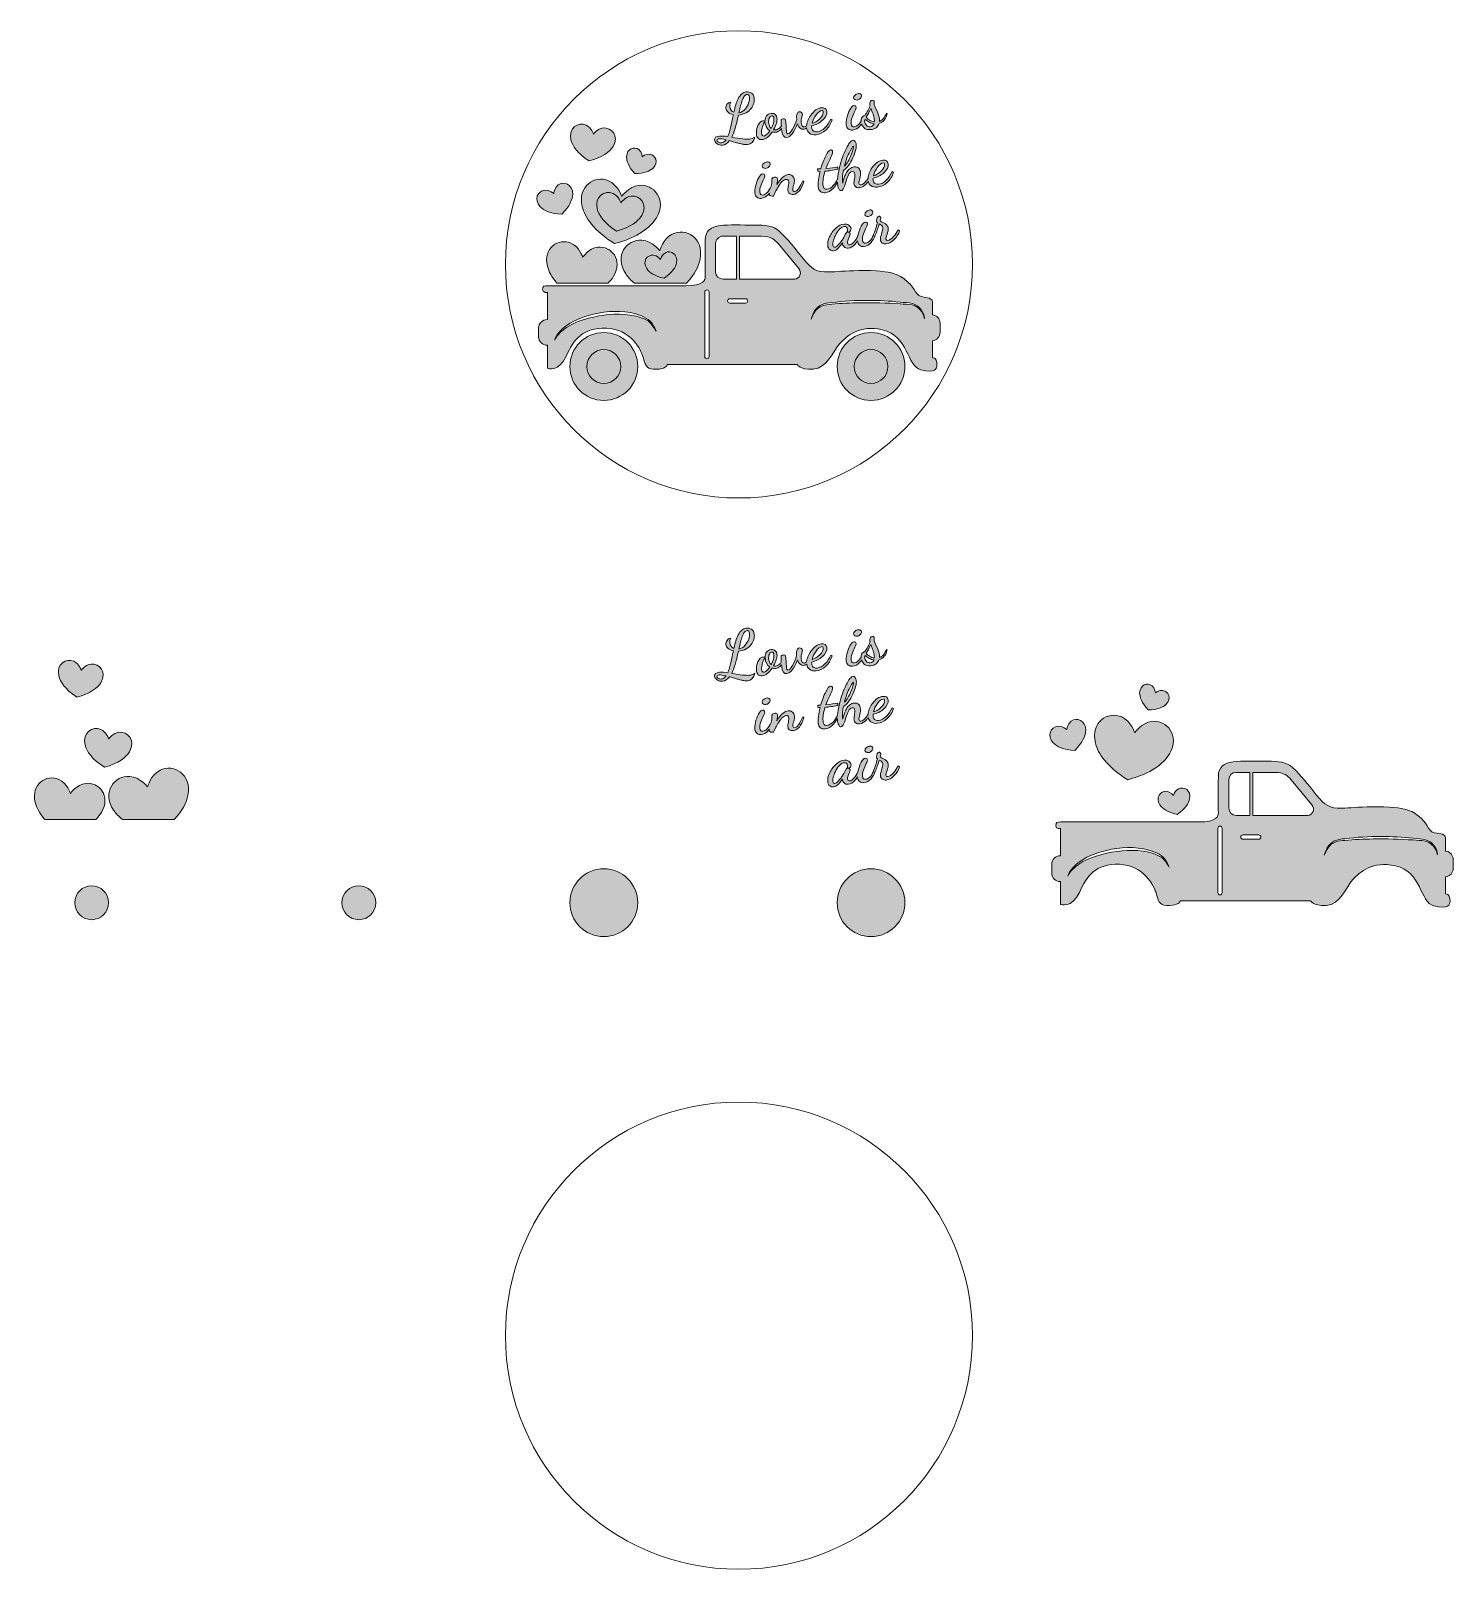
# Model space of a CAD drawing. Header units: inches. Extents: x -3553 to 7602, y -6675 to 5387.
import ezdxf

# ---------------------------------------------------------------- set-up
doc = ezdxf.new("R2010")
doc.units = ezdxf.units.IN
doc.header["$MEASUREMENT"] = 0
for name, color, linetype in [('1', 7, 'Continuous'), ('2', 7, 'Continuous'), ('3', 7, 'Continuous'), ('4', 7, 'Continuous'), ('5', 7, 'Continuous')]:
    doc.layers.add(name, color=color, linetype=linetype)

# ---------------------------------------------------------------- blocks, each defined once
blk = doc.blocks.new('block 3')
at = {"layer": '3', "lineweight": 0}
for points, knots in [([(2126, 350), (2117, 314), (2098, 294), (2070, 291), (2063, 291), (2055, 291), (2047, 291), (2038, 292), (2028, 294), (2017, 297), (2006, 299), (1996, 302), (1989, 304), (1981, 306), (1970, 309), (1956, 313), (1942, 318), (1933, 321), (1927, 322), (1911, 301), (1892, 289), (1871, 287), (1855, 285), (1840, 289), (1829, 298), (1817, 307), (1810, 317), (1809, 328), (1807, 345), (1820, 355), (1848, 358), (1865, 359), (1886, 358), (1913, 354), (1918, 364), (1922, 377), (1926, 392), (1930, 407), (1934, 421), (1936, 432), (1936, 432), (1947, 481), (1947, 481), (1952, 503), (1955, 518), (1957, 526), (1939, 529), (1926, 536), (1915, 545), (1905, 554), (1899, 564), (1898, 576), (1897, 587), (1900, 597), (1907, 607), (1914, 617), (1924, 623), (1936, 624), (1930, 614), (1928, 603), (1930, 588), (1932, 567), (1942, 552), (1961, 544), (1966, 566), (1971, 586), (1976, 602), (1981, 619), (1987, 635), (1995, 651), (2003, 667), (2012, 679), (2022, 688), (2033, 697), (2044, 702), (2058, 704), (2072, 705), (2086, 702), (2098, 695), (2111, 687), (2119, 674), (2121, 655), (2122, 642), (2121, 629), (2117, 616), (2113, 602), (2106, 589), (2097, 575), (2088, 562), (2075, 550), (2058, 541), (2040, 531), (2020, 525), (1997, 523), (1979, 440), (1962, 383), (1945, 349), (2012, 337), (2058, 332), (2082, 334), (2097, 336), (2111, 341), (2126, 350)], [0, 0, 0, 0, 1, 1, 1, 2, 2, 2, 3, 3, 3, 4, 4, 4, 5, 5, 5, 6, 6, 6, 7, 7, 7, 8, 8, 8, 9, 9, 9, 10, 10, 10, 11, 11, 11, 12, 12, 12, 13, 13, 13, 14, 14, 14, 15, 15, 15, 16, 16, 16, 17, 17, 17, 18, 18, 18, 19, 19, 19, 20, 20, 20, 21, 21, 21, 22, 22, 22, 23, 23, 23, 24, 24, 24, 25, 25, 25, 26, 26, 26, 27, 27, 27, 28, 28, 28, 29, 29, 29, 30, 30, 30, 31, 31, 31, 32, 32, 32, 33, 33, 33, 34, 34, 34, 34]), ([(2001, 540), (2019, 543), (2035, 553), (2048, 568), (2062, 584), (2071, 601), (2077, 618), (2082, 635), (2084, 650), (2083, 663), (2081, 679), (2075, 686), (2064, 685), (2057, 684), (2050, 680), (2044, 672), (2038, 665), (2032, 654), (2027, 639), (2022, 624), (2017, 610), (2014, 595), (2010, 581), (2006, 563), (2001, 540)], [0, 0, 0, 0, 1, 1, 1, 2, 2, 2, 3, 3, 3, 4, 4, 4, 5, 5, 5, 6, 6, 6, 7, 7, 7, 8, 8, 8, 8]), ([(1900, 329), (1875, 335), (1857, 338), (1845, 337), (1833, 335), (1827, 331), (1828, 323), (1829, 317), (1832, 313), (1840, 309), (1847, 306), (1855, 304), (1864, 305), (1872, 306), (1878, 308), (1883, 312), (1888, 316), (1894, 322), (1900, 329)], [0, 0, 0, 0, 1, 1, 1, 2, 2, 2, 3, 3, 3, 4, 4, 4, 5, 5, 5, 6, 6, 6, 6])]:
    blk.add_open_spline(points, degree=3, knots=knots, dxfattribs=at)
blk = doc.blocks.new('block 4')
at = {"layer": '3', "lineweight": 0}
for points, knots in [([(2681, 405), (2657, 383), (2632, 371), (2605, 369), (2584, 366), (2567, 370), (2554, 381), (2541, 391), (2534, 405), (2532, 422), (2525, 416), (2517, 412), (2508, 411), (2487, 409), (2471, 423), (2459, 454), (2430, 385), (2403, 350), (2377, 347), (2354, 344), (2340, 364), (2336, 404), (2335, 407), (2335, 412), (2335, 417), (2331, 412), (2328, 408), (2323, 404), (2312, 395), (2300, 389), (2287, 388), (2279, 387), (2271, 388), (2261, 390), (2237, 353), (2210, 333), (2182, 330), (2168, 329), (2157, 332), (2150, 341), (2143, 349), (2139, 360), (2138, 374), (2135, 396), (2139, 419), (2150, 441), (2161, 464), (2173, 476), (2188, 478), (2192, 478), (2198, 477), (2205, 475), (2205, 491), (2209, 505), (2217, 516), (2225, 527), (2236, 534), (2253, 535), (2267, 537), (2278, 534), (2285, 527), (2293, 520), (2297, 510), (2299, 498), (2301, 474), (2292, 444), (2272, 407), (2276, 406), (2281, 405), (2287, 406), (2296, 407), (2306, 411), (2316, 418), (2323, 424), (2329, 430), (2333, 438), (2333, 446), (2332, 455), (2332, 465), (2331, 476), (2331, 483), (2333, 487), (2335, 490), (2340, 493), (2349, 493), (2357, 494), (2362, 493), (2364, 491), (2366, 488), (2367, 481), (2368, 471), (2369, 464), (2370, 453), (2370, 438), (2371, 423), (2372, 412), (2373, 405), (2374, 393), (2375, 385), (2377, 381), (2379, 377), (2381, 375), (2385, 375), (2396, 376), (2408, 388), (2421, 412), (2434, 435), (2445, 460), (2453, 487), (2452, 509), (2453, 525), (2457, 533), (2460, 542), (2466, 547), (2475, 548), (2482, 549), (2487, 547), (2491, 543), (2495, 538), (2497, 533), (2498, 528), (2498, 525), (2497, 518), (2493, 506), (2489, 494), (2488, 480), (2489, 463), (2492, 440), (2500, 429), (2515, 430), (2521, 431), (2526, 434), (2531, 439), (2533, 465), (2544, 493), (2565, 522), (2590, 558), (2618, 577), (2648, 580), (2673, 583), (2687, 573), (2689, 551), (2692, 526), (2681, 503), (2656, 481), (2631, 460), (2603, 445), (2571, 438), (2570, 435), (2570, 431), (2571, 427), (2571, 423), (2572, 420), (2572, 417), (2573, 414), (2575, 410), (2578, 405), (2581, 400), (2585, 396), (2591, 394), (2598, 391), (2605, 390), (2614, 391), (2635, 393), (2655, 404), (2675, 423), (2695, 442), (2710, 465), (2720, 491), (2720, 491), (2731, 484), (2731, 484), (2721, 452), (2704, 426), (2681, 405)], [0, 0, 0, 0, 1, 1, 1, 2, 2, 2, 3, 3, 3, 4, 4, 4, 5, 5, 5, 6, 6, 6, 7, 7, 7, 8, 8, 8, 9, 9, 9, 10, 10, 10, 11, 11, 11, 12, 12, 12, 13, 13, 13, 14, 14, 14, 15, 15, 15, 16, 16, 16, 17, 17, 17, 18, 18, 18, 19, 19, 19, 20, 20, 20, 21, 21, 21, 22, 22, 22, 23, 23, 23, 24, 24, 24, 25, 25, 25, 26, 26, 26, 27, 27, 27, 28, 28, 28, 29, 29, 29, 30, 30, 30, 31, 31, 31, 32, 32, 32, 33, 33, 33, 34, 34, 34, 35, 35, 35, 36, 36, 36, 37, 37, 37, 38, 38, 38, 39, 39, 39, 40, 40, 40, 41, 41, 41, 42, 42, 42, 43, 43, 43, 44, 44, 44, 45, 45, 45, 46, 46, 46, 47, 47, 47, 48, 48, 48, 49, 49, 49, 50, 50, 50, 51, 51, 51, 52, 52, 52, 53, 53, 53, 54, 54, 54, 55, 55, 55, 56, 56, 56, 57, 57, 57, 58, 58, 58, 58]), ([(2275, 495), (2274, 510), (2268, 517), (2259, 516), (2251, 516), (2245, 510), (2240, 500), (2234, 490), (2232, 478), (2233, 465), (2234, 457), (2236, 448), (2240, 438), (2244, 429), (2248, 421), (2253, 416), (2270, 447), (2278, 473), (2275, 495)], [0, 0, 0, 0, 1, 1, 1, 2, 2, 2, 3, 3, 3, 4, 4, 4, 5, 5, 5, 6, 6, 6, 6]), ([(2574, 458), (2594, 462), (2613, 474), (2634, 494), (2654, 513), (2663, 532), (2661, 550), (2660, 557), (2657, 559), (2651, 559), (2636, 557), (2621, 546), (2605, 524), (2590, 503), (2579, 481), (2574, 458)], [0, 0, 0, 0, 1, 1, 1, 2, 2, 2, 3, 3, 3, 4, 4, 4, 5, 5, 5, 5]), ([(2242, 399), (2221, 414), (2209, 438), (2205, 471), (2198, 467), (2192, 454), (2186, 433), (2179, 412), (2177, 394), (2178, 380), (2180, 364), (2186, 357), (2198, 358), (2210, 359), (2224, 373), (2242, 399)], [0, 0, 0, 0, 1, 1, 1, 2, 2, 2, 3, 3, 3, 4, 4, 4, 5, 5, 5, 5])]:
    blk.add_open_spline(points, degree=3, knots=knots, dxfattribs=at)
blk = doc.blocks.new('block 5')
at = {"layer": '3', "lineweight": 0}
for points, knots in [([(2842, 446), (2841, 459), (2842, 477), (2847, 500), (2852, 523), (2859, 545), (2870, 565), (2880, 585), (2891, 595), (2903, 596), (2907, 597), (2911, 596), (2914, 594), (2917, 591), (2919, 588), (2920, 583), (2920, 579), (2917, 569), (2910, 554), (2902, 539), (2896, 522), (2889, 503), (2882, 485), (2879, 469), (2880, 456), (2882, 445), (2884, 438), (2888, 435), (2892, 432), (2898, 430), (2906, 431), (2925, 433), (2942, 448), (2958, 476), (2958, 486), (2959, 493), (2962, 499), (2965, 505), (2970, 509), (2975, 513), (2976, 514), (2977, 516), (2977, 518), (2977, 518), (2980, 515), (2980, 515), (2984, 518), (2987, 519), (2987, 520), (3006, 544), (3020, 569), (3029, 595), (3029, 595), (3028, 600), (3028, 600), (3026, 624), (3032, 638), (3048, 639), (3055, 640), (3060, 637), (3061, 630), (3061, 629), (3061, 627), (3061, 623), (3060, 619), (3060, 615), (3060, 612), (3061, 603), (3068, 585), (3081, 558), (3094, 532), (3101, 510), (3103, 494), (3103, 488), (3103, 481), (3103, 473), (3125, 481), (3143, 502), (3157, 537), (3157, 537), (3163, 533), (3163, 533), (3154, 491), (3132, 466), (3100, 457), (3096, 443), (3088, 432), (3076, 424), (3065, 415), (3051, 410), (3035, 409), (3011, 406), (2993, 411), (2981, 424), (2972, 433), (2966, 443), (2962, 455), (2958, 448), (2953, 442), (2948, 436), (2931, 418), (2913, 407), (2892, 405), (2877, 404), (2866, 407), (2857, 414), (2848, 422), (2843, 432), (2842, 446)], [0, 0, 0, 0, 1, 1, 1, 2, 2, 2, 3, 3, 3, 4, 4, 4, 5, 5, 5, 6, 6, 6, 7, 7, 7, 8, 8, 8, 9, 9, 9, 10, 10, 10, 11, 11, 11, 12, 12, 12, 13, 13, 13, 14, 14, 14, 15, 15, 15, 16, 16, 16, 17, 17, 17, 18, 18, 18, 19, 19, 19, 20, 20, 20, 21, 21, 21, 22, 22, 22, 23, 23, 23, 24, 24, 24, 25, 25, 25, 26, 26, 26, 27, 27, 27, 28, 28, 28, 29, 29, 29, 30, 30, 30, 31, 31, 31, 32, 32, 32, 33, 33, 33, 34, 34, 34, 35, 35, 35, 36, 36, 36, 36]), ([(2986, 474), (2988, 461), (2992, 451), (3000, 442), (3008, 434), (3017, 430), (3029, 431), (3044, 433), (3054, 441), (3060, 455), (3046, 456), (3034, 460), (3022, 466), (3010, 473), (3000, 480), (2992, 488), (2988, 487), (2986, 482), (2986, 474)], [0, 0, 0, 0, 1, 1, 1, 2, 2, 2, 3, 3, 3, 4, 4, 4, 5, 5, 5, 6, 6, 6, 6]), ([(2998, 507), (3005, 498), (3014, 490), (3025, 483), (3036, 476), (3049, 472), (3062, 470), (3063, 473), (3063, 479), (3062, 486), (3061, 493), (3060, 501), (3058, 510), (3055, 518), (3053, 525), (3052, 529), (3050, 534), (3047, 542), (3043, 554), (3039, 565), (3036, 572), (3035, 575), (3022, 545), (3009, 522), (2998, 507)], [0, 0, 0, 0, 1, 1, 1, 2, 2, 2, 3, 3, 3, 4, 4, 4, 5, 5, 5, 6, 6, 6, 7, 7, 7, 8, 8, 8, 8])]:
    blk.add_open_spline(points, degree=3, knots=knots, dxfattribs=at)
blk = doc.blocks.new('block 6')
at = {"layer": '3', "lineweight": 0}
for points, knots in [([(2677, -86), (2661, -88), (2649, -85), (2639, -77), (2629, -69), (2624, -56), (2622, -38), (2619, -12), (2624, 28), (2638, 81), (2629, 82), (2622, 82), (2619, 83), (2619, 83), (2618, 100), (2618, 100), (2626, 100), (2634, 100), (2642, 100), (2653, 140), (2666, 174), (2681, 204), (2696, 233), (2708, 248), (2719, 249), (2723, 250), (2726, 249), (2729, 246), (2733, 244), (2734, 240), (2735, 236), (2736, 230), (2733, 220), (2728, 208), (2723, 195), (2715, 178), (2706, 157), (2696, 136), (2688, 118), (2683, 103), (2721, 107), (2752, 111), (2775, 116), (2775, 116), (2777, 98), (2777, 98), (2737, 90), (2703, 85), (2675, 82), (2662, 39), (2657, 3), (2660, -23), (2661, -37), (2664, -47), (2669, -52), (2674, -58), (2682, -60), (2691, -59), (2708, -57), (2725, -48), (2741, -30), (2753, -17), (2764, 0), (2773, 19), (2775, 45), (2780, 76), (2789, 112), (2802, 166), (2820, 215), (2841, 258), (2862, 302), (2880, 324), (2896, 326), (2902, 327), (2908, 323), (2912, 316), (2917, 309), (2920, 301), (2921, 292), (2923, 267), (2914, 232), (2894, 187), (2873, 141), (2849, 108), (2821, 88), (2813, 57), (2810, 27), (2813, 1), (2813, -1), (2813, -3), (2814, -5), (2814, -7), (2814, -9), (2814, -10), (2815, -9), (2817, -3), (2819, 6), (2822, 16), (2825, 27), (2829, 37), (2833, 48), (2838, 60), (2844, 72), (2851, 84), (2859, 94), (2870, 102), (2880, 110), (2892, 115), (2905, 116), (2920, 118), (2932, 114), (2940, 105), (2948, 97), (2953, 85), (2954, 72), (2956, 60), (2954, 45), (2948, 27), (2943, 9), (2941, -4), (2942, -11), (2943, -21), (2948, -26), (2957, -26), (2957, -26), (2957, -25), (2957, -25), (2968, -24), (2981, -15), (2996, 3), (3002, 11), (3008, 19), (3013, 27), (3014, 53), (3025, 81), (3046, 111), (3071, 147), (3099, 166), (3130, 169), (3155, 172), (3168, 162), (3171, 140), (3173, 115), (3162, 92), (3138, 70), (3113, 49), (3084, 34), (3052, 28), (3052, 24), (3052, 20), (3052, 16), (3052, 12), (3053, 9), (3054, 6), (3055, 3), (3057, -1), (3059, -6), (3062, -11), (3067, -15), (3073, -17), (3079, -20), (3087, -21), (3096, -20), (3116, -18), (3136, -7), (3156, 12), (3176, 31), (3191, 54), (3202, 80), (3202, 80), (3213, 73), (3213, 73), (3202, 41), (3186, 15), (3162, -6), (3139, -27), (3114, -39), (3087, -42), (3065, -45), (3048, -41), (3035, -30), (3024, -22), (3018, -11), (3014, 3), (3010, -3), (3006, -10), (3001, -15), (2985, -34), (2967, -45), (2947, -47), (2934, -48), (2924, -46), (2916, -40), (2908, -34), (2904, -26), (2903, -16), (2902, -9), (2903, 3), (2906, 22), (2909, 40), (2911, 52), (2910, 59), (2908, 74), (2902, 80), (2889, 79), (2878, 78), (2868, 69), (2859, 54), (2851, 39), (2845, 22), (2840, 4), (2836, -13), (2831, -30), (2824, -45), (2817, -61), (2809, -69), (2800, -70), (2793, -70), (2787, -65), (2783, -55), (2778, -44), (2775, -31), (2773, -14), (2773, -11), (2773, -8), (2773, -4), (2764, -21), (2754, -36), (2743, -49), (2723, -72), (2701, -84), (2677, -86)], [0, 0, 0, 0, 1, 1, 1, 2, 2, 2, 3, 3, 3, 4, 4, 4, 5, 5, 5, 6, 6, 6, 7, 7, 7, 8, 8, 8, 9, 9, 9, 10, 10, 10, 11, 11, 11, 12, 12, 12, 13, 13, 13, 14, 14, 14, 15, 15, 15, 16, 16, 16, 17, 17, 17, 18, 18, 18, 19, 19, 19, 20, 20, 20, 21, 21, 21, 22, 22, 22, 23, 23, 23, 24, 24, 24, 25, 25, 25, 26, 26, 26, 27, 27, 27, 28, 28, 28, 29, 29, 29, 30, 30, 30, 31, 31, 31, 32, 32, 32, 33, 33, 33, 34, 34, 34, 35, 35, 35, 36, 36, 36, 37, 37, 37, 38, 38, 38, 39, 39, 39, 40, 40, 40, 41, 41, 41, 42, 42, 42, 43, 43, 43, 44, 44, 44, 45, 45, 45, 46, 46, 46, 47, 47, 47, 48, 48, 48, 49, 49, 49, 50, 50, 50, 51, 51, 51, 52, 52, 52, 53, 53, 53, 54, 54, 54, 55, 55, 55, 56, 56, 56, 57, 57, 57, 58, 58, 58, 59, 59, 59, 60, 60, 60, 61, 61, 61, 62, 62, 62, 63, 63, 63, 64, 64, 64, 65, 65, 65, 66, 66, 66, 67, 67, 67, 68, 68, 68, 69, 69, 69, 70, 70, 70, 71, 71, 71, 72, 72, 72, 73, 73, 73, 74, 74, 74, 75, 75, 75, 76, 76, 76, 77, 77, 77, 77]), ([(2828, 122), (2847, 143), (2864, 171), (2878, 206), (2893, 241), (2900, 265), (2898, 279), (2891, 275), (2880, 257), (2864, 224), (2848, 191), (2836, 157), (2828, 122)], [0, 0, 0, 0, 1, 1, 1, 2, 2, 2, 3, 3, 3, 4, 4, 4, 4]), ([(3056, 47), (3075, 51), (3095, 63), (3115, 83), (3135, 102), (3144, 121), (3143, 139), (3142, 146), (3139, 149), (3133, 148), (3118, 146), (3103, 135), (3087, 113), (3071, 92), (3061, 70), (3056, 47)], [0, 0, 0, 0, 1, 1, 1, 2, 2, 2, 3, 3, 3, 4, 4, 4, 5, 5, 5, 5])]:
    blk.add_open_spline(points, degree=3, knots=knots, dxfattribs=at)
blk = doc.blocks.new('block 7')
at = {"layer": '3', "lineweight": 0}
for points, knots in [([(3260.4355, -384.0985), (3252.4181, -408.9022), (3238.4414, -431.7731), (3218.5233, -452.6666), (3198.6231, -473.569), (3177.7386, -485.1655), (3155.9056, -487.4472), (3143.5216, -488.7357), (3133.1241, -486.4093), (3124.7131, -480.4678), (3116.3199, -474.5443), (3111.5417, -465.9364), (3110.3606, -454.6798), (3109.3405, -444.8729), (3112.4544, -428.7845), (3119.7201, -406.4504), (3126.9858, -384.1253), (3130.2071, -369.0659), (3129.4018, -361.2723), (3128.0596, -348.3962), (3118.5569, -338.4371), (3100.8579, -331.3772), (3092.8494, -360.8293), (3082.3334, -389.8609), (3069.6139, -418.5123), (3061.2945, -442.1617), (3050.3914, -461.6458), (3036.8264, -476.8171), (3020.3264, -495.2498), (3001.6431, -505.5579), (2980.7228, -507.7412), (2966.3524, -509.2355), (2954.7916, -506.1484), (2946.0584, -498.5069), (2937.3073, -490.8653), (2932.2428, -480.4231), (2930.8648, -467.207), (2930.7038, -465.6769), (2930.7306, -463.8671), (2930.6501, -462.2163), (2924.9055, -471.9382), (2918.6911, -480.9823), (2911.6983, -488.9147), (2894.8404, -508.0096), (2876.9087, -518.5503), (2857.9033, -520.5278), (2844.4814, -521.9326), (2833.708, -518.4608), (2825.5654, -510.1392), (2817.4049, -501.8355), (2812.7341, -491.8496), (2811.535, -480.2352), (2798.1847, -500.0817), (2786.5345, -514.7921), (2776.5665, -524.3843), (2766.6164, -533.9765), (2755.5388, -539.4079), (2743.3338, -540.6696), (2731.4688, -541.9044), (2721.1608, -539.0411), (2712.3918, -532.0975), (2703.6228, -525.136), (2698.5046, -514.5595), (2697.0193, -500.3323), (2694.9791, -480.6826), (2699.6321, -458.1069), (2710.9601, -432.6053), (2722.324, -407.1036), (2738.5019, -384.528), (2759.5117, -364.8604), (2780.5215, -345.2196), (2802.1755, -334.2226), (2824.4917, -331.8962), (2838.9157, -330.3929), (2851.3713, -332.9878), (2861.8404, -339.6809), (2872.3095, -346.3829), (2878.1793, -355.7156), (2879.432, -367.7058), (2881.0427, -383.2395), (2872.8821, -392.2769), (2854.9505, -394.8181), (2866.7081, -397.3504), (2872.9, -401.6543), (2873.5443, -407.73), (2873.9559, -411.7834), (2870.323, -422.4851), (2862.6457, -439.8352), (2854.9684, -457.1853), (2851.5502, -469.9182), (2852.3913, -478.0161), (2853.662, -490.1674), (2859.4065, -495.7151), (2869.6609, -494.6503), (2879.1457, -493.6571), (2890.5633, -485.8187), (2903.9315, -471.1172), (2914.7026, -459.2724), (2924.7265, -443.1079), (2934.0637, -422.776), (2934.6655, -419.3959), (2935.209, -416.103), (2935.9651, -412.4903), (2940.7791, -389.5657), (2948.3133, -368.1532), (2958.5676, -348.2351), (2968.8399, -328.3438), (2979.8995, -317.7763), (2991.7645, -316.5415), (2996.149, -316.0762), (2999.9071, -316.971), (3003.0568, -319.2259), (3006.1886, -321.4808), (3007.9961, -324.9794), (3008.4972, -329.7308), (3008.9625, -334.151), (3005.6338, -343.8596), (2998.5292, -358.8563), (2991.4066, -373.8531), (2984.4451, -390.7289), (2977.591, -409.4748), (2970.7547, -428.2208), (2968.0167, -444.0407), (2969.3589, -456.9526), (2970.4505, -467.4933), (2973.0275, -474.4369), (2977.1078, -477.7924), (2981.1702, -481.1479), (2987.04, -482.4185), (2994.7531, -481.6221), (3017.2259, -479.2777), (3037.6451, -458.4469), (3056.051, -419.2728), (3056.051, -419.2728), (3054.7759, -417.3311), (3054.7759, -417.3311), (3067.4641, -387.9282), (3078.0048, -355.8409), (3086.3622, -321.0691), (3082.8367, -318.0179), (3080.7787, -313.6066), (3080.1881, -307.8441), (3079.2575, -299.0393), (3080.9218, -290.4761), (3085.1632, -282.1456), (3089.4224, -273.8419), (3093.9142, -269.4216), (3098.6567, -268.9384), (3102.5043, -268.5268), (3105.8866, -270.2359), (3108.8215, -274.0388), (3111.7386, -277.8506), (3113.3492, -281.1076), (3113.6355, -283.8099), (3113.7787, -285.17), (3112.8481, -288.606), (3110.8617, -294.1179), (3108.8573, -299.6299), (3107.8909, -302.7259), (3107.9625, -303.4059), (3108.6247, -306.4124), (3112.1144, -309.7411), (3118.4137, -313.356), (3124.7131, -316.9889), (3131.5314, -320.4696), (3138.8508, -323.8251), (3146.1702, -327.1716), (3153.0959, -332.5315), (3159.6279, -339.8956), (3166.1599, -347.2508), (3169.936, -355.8588), (3170.956, -365.6836), (3172.0835, -376.5285), (3169.1486, -391.9011), (3162.1513, -411.8013), (3155.1361, -431.7015), (3151.9148, -444.3718), (3152.4875, -449.7853), (3153.2928, -457.579), (3158.0173, -461.015), (3166.6431, -460.1202), (3181.5504, -458.5722), (3197.2809, -448.4521), (3213.8346, -429.7867), (3230.3883, -411.1123), (3241.5374, -393.2612), (3247.2999, -376.2243), (3247.2999, -376.2243), (3260.4355, -384.0985), (3260.4355, -384.0985)], [0, 0, 0, 0, 1, 1, 1, 2, 2, 2, 3, 3, 3, 4, 4, 4, 5, 5, 5, 6, 6, 6, 7, 7, 7, 8, 8, 8, 9, 9, 9, 10, 10, 10, 11, 11, 11, 12, 12, 12, 13, 13, 13, 14, 14, 14, 15, 15, 15, 16, 16, 16, 17, 17, 17, 18, 18, 18, 19, 19, 19, 20, 20, 20, 21, 21, 21, 22, 22, 22, 23, 23, 23, 24, 24, 24, 25, 25, 25, 26, 26, 26, 27, 27, 27, 28, 28, 28, 29, 29, 29, 30, 30, 30, 31, 31, 31, 32, 32, 32, 33, 33, 33, 34, 34, 34, 35, 35, 35, 36, 36, 36, 37, 37, 37, 38, 38, 38, 39, 39, 39, 40, 40, 40, 41, 41, 41, 42, 42, 42, 43, 43, 43, 44, 44, 44, 45, 45, 45, 46, 46, 46, 47, 47, 47, 48, 48, 48, 49, 49, 49, 50, 50, 50, 51, 51, 51, 52, 52, 52, 53, 53, 53, 54, 54, 54, 55, 55, 55, 56, 56, 56, 57, 57, 57, 58, 58, 58, 59, 59, 59, 60, 60, 60, 61, 61, 61, 62, 62, 62, 63, 63, 63, 63]), ([(2851.944, -375.1684), (2850.1186, -357.6215), (2841.9759, -349.5952), (2827.4982, -351.0984), (2805.2178, -353.4249), (2784.0648, -372.3498), (2764.0572, -407.8732), (2744.0317, -443.4054), (2735.3343, -473.6584), (2737.9293, -498.6321), (2739.0567, -509.4592), (2743.5128, -514.4521), (2751.3154, -513.6468), (2755.7178, -513.1904), (2760.2454, -511.4456), (2764.8984, -508.4033), (2769.5334, -505.361), (2774.4727, -500.9944), (2779.7161, -495.3214), (2779.7161, -495.3214), (2793.8897, -478.4993), (2793.8897, -478.4993), (2798.4352, -472.8979), (2803.4998, -465.7037), (2809.1012, -456.9347), (2809.1012, -456.9347), (2822.1831, -436.1218), (2822.1831, -436.1218), (2822.1831, -436.1218), (2834.6923, -414.8436), (2834.6923, -414.8436), (2834.6923, -414.8436), (2845.0182, -396.8761), (2845.0182, -396.8761), (2845.913, -395.0865), (2847.2552, -394.0844), (2849.0448, -393.9054), (2849.0448, -393.9054), (2850.1186, -393.7891), (2850.1186, -393.7891), (2850.1186, -393.7891), (2851.2281, -394.1917), (2851.2281, -394.1917), (2852.445, -388.6082), (2852.6956, -382.2731), (2851.944, -375.1684)], [0, 0, 0, 0, 1, 1, 1, 2, 2, 2, 3, 3, 3, 4, 4, 4, 5, 5, 5, 6, 6, 6, 7, 7, 7, 8, 8, 8, 9, 9, 9, 10, 10, 10, 11, 11, 11, 12, 12, 12, 13, 13, 13, 14, 14, 14, 15, 15, 15, 15])]:
    blk.add_open_spline(points, degree=3, knots=knots, dxfattribs=at)
blk = doc.blocks.new('block 2')
at = {"layer": '3', "lineweight": 0}
for points, knots in [([(2909, 644), (2914, 641), (2920, 640), (2927, 641), (2937, 641), (2945, 646), (2952, 653), (2959, 661), (2962, 668), (2961, 675), (2960, 687), (2952, 693), (2938, 691), (2928, 690), (2919, 686), (2911, 680), (2903, 673), (2899, 666), (2900, 658), (2901, 651), (2904, 647), (2909, 644)], [0, 0, 0, 0, 1, 1, 1, 2, 2, 2, 3, 3, 3, 4, 4, 4, 5, 5, 5, 6, 6, 6, 7, 7, 7, 7]), ([(2192, 108), (2197, 105), (2204, 104), (2211, 105), (2220, 106), (2228, 110), (2235, 117), (2242, 125), (2245, 132), (2245, 139), (2243, 152), (2235, 157), (2221, 156), (2211, 155), (2202, 151), (2194, 144), (2186, 137), (2182, 130), (2183, 122), (2184, 116), (2187, 111), (2192, 108)], [0, 0, 0, 0, 1, 1, 1, 2, 2, 2, 3, 3, 3, 4, 4, 4, 5, 5, 5, 6, 6, 6, 7, 7, 7, 7]), ([(2471, -51), (2460, -67), (2448, -76), (2437, -78), (2429, -78), (2424, -74), (2423, -64), (2422, -57), (2425, -45), (2430, -28), (2435, -11), (2437, 3), (2435, 14), (2434, 27), (2429, 37), (2421, 46), (2412, 54), (2401, 57), (2387, 56), (2358, 53), (2328, 27), (2298, -22), (2302, -1), (2303, 14), (2302, 24), (2301, 33), (2295, 38), (2283, 37), (2273, 36), (2265, 31), (2258, 22), (2260, 9), (2259, -7), (2255, -26), (2255, -29), (2254, -33), (2253, -36), (2234, -79), (2213, -102), (2189, -104), (2181, -105), (2176, -104), (2171, -101), (2167, -97), (2165, -90), (2164, -80), (2162, -67), (2165, -51), (2172, -32), (2179, -14), (2186, 3), (2193, 18), (2200, 33), (2203, 43), (2203, 47), (2202, 52), (2201, 56), (2197, 58), (2194, 60), (2191, 61), (2186, 61), (2174, 59), (2163, 49), (2153, 29), (2143, 9), (2135, -12), (2130, -35), (2126, -58), (2124, -76), (2125, -90), (2127, -103), (2132, -114), (2140, -121), (2149, -129), (2161, -132), (2175, -131), (2196, -128), (2215, -118), (2231, -100), (2234, -96), (2237, -92), (2240, -89), (2238, -97), (2236, -101), (2236, -102), (2245, -111), (2256, -114), (2271, -113), (2271, -113), (2291, -72), (2291, -72), (2296, -62), (2303, -50), (2313, -33), (2323, -17), (2333, -5), (2342, 4), (2352, 12), (2362, 17), (2371, 18), (2383, 20), (2390, 14), (2391, 0), (2392, -7), (2391, -19), (2388, -34), (2384, -50), (2383, -61), (2384, -68), (2385, -79), (2389, -87), (2397, -93), (2405, -98), (2415, -100), (2428, -99), (2462, -96), (2490, -62), (2510, 1), (2510, 1), (2501, 8), (2501, 8), (2492, -14), (2482, -34), (2471, -51)], [0, 0, 0, 0, 1, 1, 1, 2, 2, 2, 3, 3, 3, 4, 4, 4, 5, 5, 5, 6, 6, 6, 7, 7, 7, 8, 8, 8, 9, 9, 9, 10, 10, 10, 11, 11, 11, 12, 12, 12, 13, 13, 13, 14, 14, 14, 15, 15, 15, 16, 16, 16, 17, 17, 17, 18, 18, 18, 19, 19, 19, 20, 20, 20, 21, 21, 21, 22, 22, 22, 23, 23, 23, 24, 24, 24, 25, 25, 25, 26, 26, 26, 27, 27, 27, 28, 28, 28, 29, 29, 29, 30, 30, 30, 31, 31, 31, 32, 32, 32, 33, 33, 33, 34, 34, 34, 35, 35, 35, 36, 36, 36, 37, 37, 37, 38, 38, 38, 39, 39, 39, 40, 40, 40, 41, 41, 41, 41]), ([(3027, -221), (3017, -223), (3008, -226), (3000, -233), (2992, -240), (2988, -247), (2989, -255), (2990, -262), (2993, -266), (2998, -269), (3003, -272), (3009, -273), (3016, -272), (3026, -271), (3034, -267), (3041, -260), (3048, -252), (3051, -245), (3050, -238), (3049, -225), (3041, -220), (3027, -221)], [0, 0, 0, 0, 1, 1, 1, 2, 2, 2, 3, 3, 3, 4, 4, 4, 5, 5, 5, 6, 6, 6, 7, 7, 7, 7])]:
    blk.add_open_spline(points, degree=3, knots=knots, dxfattribs=at)
at = {"layer": '3'}
for name in ['block 3', 'block 5', 'block 4', 'block 6', 'block 7']:
    blk.add_blockref(name, (0, 0), dxfattribs=at)
blk = doc.blocks.new('block 8')
at = {"layer": '2', "lineweight": 0}
blk.add_open_spline([(-2320.4944, -606.2625), (-2331.2297, -662.3325), (-2363.0217, -727.0128), (-2427.2814, -796.0663), (-2427.2814, -796.0663), (-2834.4508, -796.0663), (-2834.4508, -796.0663), (-2864.5204, -772.4526), (-2887.3108, -747.6512), (-2903.7303, -722.7826), (-2997.7307, -580.4141), (-2895.619, -450.0761), (-2776.7187, -458.5185), (-2694.7287, -464.3392), (-2636.8825, -540.5398), (-2636.8825, -540.5398), (-2636.8825, -540.5398), (-2612.7521, -447.9622), (-2539.294, -411.0855), (-2432.7642, -357.6058), (-2288.4115, -438.7055), (-2320.4944, -606.2625)], degree=3, knots=[0, 0, 0, 0, 1, 1, 1, 2, 2, 2, 3, 3, 3, 4, 4, 4, 5, 5, 5, 6, 6, 6, 7, 7, 7, 7], dxfattribs=at)
blk = doc.blocks.new('block 9')
at = {"layer": '2', "lineweight": 0}
blk.add_open_spline([(-3443.5687, -796.0663), (-3443.5687, -796.0663), (-3043.1079, -796.0663), (-3043.1079, -796.0663), (-3024.4045, -777.9377), (-3009.7657, -759.4468), (-2998.8783, -741.0946), (-2922.1206, -611.7073), (-3017.5929, -501.2315), (-3121.9662, -513.7117), (-3193.9367, -522.3174), (-3241.6583, -591.8899), (-3241.6583, -591.8899), (-3241.6583, -591.8899), (-3266.8379, -511.3695), (-3333.1086, -482.0024), (-3429.2117, -439.4147), (-3552.9215, -516.9732), (-3517.5548, -663.2005), (-3507.7612, -703.6966), (-3484.8567, -748.7965), (-3443.5687, -796.0663)], degree=3, knots=[0, 0, 0, 0, 1, 1, 1, 2, 2, 2, 3, 3, 3, 4, 4, 4, 5, 5, 5, 6, 6, 6, 7, 7, 7, 7], dxfattribs=at)
blk = doc.blocks.new('block 12')
at = {"layer": '1', "lineweight": 0}
for points, knots in [([(2125.9615, 4553.44), (2116.6735, 4517.344), (2098.1155, 4497.8465), (2070.2695, 4494.9473), (2063.1648, 4494.2047), (2055.2727, 4494.2225), (2046.6469, 4494.9921), (2038.0032, 4495.7616), (2028.0531, 4497.4975), (2016.8145, 4500.164), (2005.5937, 4502.8484), (1996.1984, 4505.2106), (1988.6105, 4507.2508), (1981.0406, 4509.3177), (1970.2494, 4512.5479), (1956.2727, 4516.9324), (1942.2781, 4521.3348), (1932.6143, 4524.2518), (1927.2455, 4525.7014), (1910.9782, 4504.1906), (1892.3307, 4492.3435), (1871.3209, 4490.1602), (1854.7135, 4488.4243), (1840.4505, 4492.1735), (1828.5318, 4501.3988), (1816.6132, 4510.6152), (1810.0991, 4520.6637), (1808.9716, 4531.5265), (1807.1999, 4548.3934), (1820.2281, 4558.2898), (1848.0026, 4561.1711), (1864.592, 4562.907), (1886.2819, 4561.7437), (1913.072, 4557.6814), (1917.546, 4567.7567), (1921.9305, 4580.4181), (1926.2076, 4595.6385), (1930.4847, 4610.8411), (1933.9207, 4624.263), (1936.4977, 4635.8685), (1936.4977, 4635.8685), (1946.931, 4684.8764), (1946.931, 4684.8764), (1951.584, 4706.3067), (1954.8768, 4721.0798), (1956.7917, 4729.1866), (1939.4863, 4732.8732), (1925.617, 4739.3336), (1915.1479, 4748.5589), (1904.6967, 4757.7663), (1898.8806, 4767.9938), (1897.7173, 4779.2146), (1896.5899, 4790.0953), (1899.5606, 4800.5286), (1906.6653, 4810.5503), (1913.752, 4820.572), (1923.6306, 4826.236), (1936.3188, 4827.5513), (1930.4668, 4818.0128), (1928.3014, 4806.0942), (1929.7868, 4791.8312), (1931.988, 4770.7498), (1942.3855, 4756.0304), (1961.0151, 4747.6641), (1965.847, 4770.0698), (1970.822, 4789.5047), (1975.9403, 4805.951), (1981.0406, 4822.3973), (1987.3936, 4838.5394), (1994.9636, 4854.3862), (2002.5156, 4870.233), (2011.5531, 4882.6349), (2022.058, 4891.6007), (2032.5449, 4900.5666), (2044.392, 4905.7474), (2057.5634, 4907.1165), (2072.0412, 4908.6197), (2085.6599, 4905.7027), (2098.4197, 4898.3654), (2111.2153, 4891.0281), (2118.6063, 4877.7672), (2120.5927, 4858.6007), (2121.8991, 4846.0199), (2120.5927, 4832.9022), (2116.6914, 4819.2656), (2112.7722, 4805.6468), (2106.3297, 4792.1712), (2097.3996, 4778.8745), (2088.4696, 4765.5779), (2075.2803, 4754.0619), (2057.8855, 4744.3534), (2040.4728, 4734.6359), (2020.1968, 4728.5692), (1997.0395, 4726.1711), (1979.251, 4643.9395), (1961.8383, 4586.1358), (1944.7656, 4552.76), (2012.3763, 4540.2866), (2058.1898, 4535.2936), (2082.206, 4537.799), (2096.827, 4539.3202), (2111.4121, 4544.5279), (2125.9615, 4553.44)], [0, 0, 0, 0, 1, 1, 1, 2, 2, 2, 3, 3, 3, 4, 4, 4, 5, 5, 5, 6, 6, 6, 7, 7, 7, 8, 8, 8, 9, 9, 9, 10, 10, 10, 11, 11, 11, 12, 12, 12, 13, 13, 13, 14, 14, 14, 15, 15, 15, 16, 16, 16, 17, 17, 17, 18, 18, 18, 19, 19, 19, 20, 20, 20, 21, 21, 21, 22, 22, 22, 23, 23, 23, 24, 24, 24, 25, 25, 25, 26, 26, 26, 27, 27, 27, 28, 28, 28, 29, 29, 29, 30, 30, 30, 31, 31, 31, 32, 32, 32, 33, 33, 33, 34, 34, 34, 34]), ([(2000.8692, 4743.5659), (2018.962, 4746.823), (2034.7819, 4756.2899), (2048.347, 4771.9667), (2061.8942, 4787.6256), (2071.3611, 4804.0898), (2076.7478, 4821.3057), (2082.1166, 4838.5215), (2084.1209, 4853.7688), (2082.725, 4867.0297), (2081.1323, 4882.3128), (2074.7792, 4889.3816), (2063.6301, 4888.2274), (2056.5254, 4887.4847), (2049.9576, 4883.3686), (2043.9267, 4875.8702), (2037.8779, 4868.3719), (2032.2049, 4857.2048), (2026.9256, 4842.4049), (2021.6464, 4827.5871), (2017.1724, 4813.1183), (2013.5395, 4799.0074), (2009.8888, 4784.8786), (2005.6653, 4766.4011), (2000.8692, 4743.5659)], [0, 0, 0, 0, 1, 1, 1, 2, 2, 2, 3, 3, 3, 4, 4, 4, 5, 5, 5, 6, 6, 6, 7, 7, 7, 8, 8, 8, 8]), ([(1899.7396, 4532.9135), (1874.7748, 4539.0517), (1856.5389, 4541.5214), (1845.0318, 4540.3224), (1832.8447, 4539.0517), (1827.136, 4534.5957), (1827.9413, 4526.9452), (1828.5676, 4520.9232), (1832.4689, 4516.1808), (1839.681, 4512.709), (1846.893, 4509.2372), (1855.0714, 4507.9845), (1864.2162, 4508.933), (1872.0188, 4509.7472), (1878.3719, 4512.0111), (1883.2932, 4515.7334), (1888.2146, 4519.4557), (1893.6908, 4525.1824), (1899.7396, 4532.9135)], [0, 0, 0, 0, 1, 1, 1, 2, 2, 2, 3, 3, 3, 4, 4, 4, 5, 5, 5, 6, 6, 6, 6])]:
    blk.add_open_spline(points, degree=3, knots=knots, dxfattribs=at)
blk = doc.blocks.new('block 13')
at = {"layer": '1', "lineweight": 0}
for points, knots in [([(2680.8056, 4608.2015), (2657.4872, 4587.0485), (2632.2719, 4575.0404), (2605.1418, 4572.2128), (2583.9172, 4570.0116), (2566.8088, 4574.0024), (2553.8343, 4584.1941), (2540.8955, 4594.3433), (2533.5023, 4608.2708), (2531.6031, 4625.981), (2524.6371, 4619.675), (2516.8233, 4615.9302), (2508.0745, 4615.0198), (2487.0468, 4612.8275), (2470.69, 4627.0458), (2459.0218, 4657.6746), (2430.3705, 4588.9455), (2402.8824, 4553.2074), (2376.5755, 4550.4693), (2353.5793, 4548.0713), (2339.9605, 4567.202), (2335.7371, 4607.8614), (2335.4149, 4610.9597), (2335.0436, 4615.3263), (2334.6298, 4620.7241), (2331.2251, 4616.0242), (2327.5452, 4611.6733), (2323.3173, 4608.0135), (2312.1682, 4598.3498), (2300.1064, 4592.8468), (2287.1497, 4591.4956), (2279.2398, 4590.6724), (2270.5245, 4591.254), (2260.9323, 4593.2584), (2236.6118, 4556.5718), (2210.3406, 4536.7611), (2182.1546, 4533.8261), (2167.9273, 4532.3408), (2157.2793, 4535.8573), (2150.2283, 4544.3489), (2143.1952, 4552.8495), (2138.9539, 4563.8733), (2137.5401, 4577.4205), (2135.2137, 4599.7904), (2139.3834, 4622.3213), (2150.0314, 4645.0043), (2160.6795, 4667.6963), (2173.4572, 4679.8208), (2188.3644, 4681.3777), (2192.4268, 4681.7983), (2197.8135, 4680.9303), (2204.5423, 4678.7828), (2204.9002, 4694.7639), (2208.9805, 4708.3647), (2216.7652, 4719.5855), (2224.5499, 4730.7883), (2236.4686, 4737.2308), (2252.5391, 4738.913), (2266.8558, 4740.3984), (2277.8081, 4737.6245), (2285.4138, 4730.5914), (2293.0196, 4723.5762), (2297.4757, 4713.8677), (2298.7463, 4701.4927), (2301.198, 4678.0133), (2292.3038, 4647.8408), (2272.0814, 4611.0111), (2276.448, 4609.3826), (2281.4052, 4608.8815), (2286.9529, 4609.4542), (2296.4377, 4610.4384), (2306.2804, 4614.644), (2316.4632, 4622.0708), (2323.409, 4627.1375), (2328.9076, 4633.7366), (2333.1735, 4641.6444), (2332.6635, 4649.494), (2332.1132, 4658.3815), (2331.5136, 4668.5464), (2330.7441, 4679.4181), (2331.2094, 4686.657), (2332.9632, 4690.272), (2334.6991, 4693.8691), (2339.9247, 4696.1239), (2348.64, 4697.0366), (2356.6037, 4697.8688), (2361.6145, 4696.9293), (2363.6547, 4694.227), (2365.6769, 4691.5247), (2367.2517, 4684.9301), (2368.3434, 4674.4341), (2369.0413, 4667.6516), (2369.7572, 4656.7709), (2370.4551, 4641.7741), (2371.1709, 4626.7774), (2371.9047, 4615.5567), (2372.6742, 4608.112), (2373.8732, 4596.587), (2375.3049, 4588.686), (2376.9334, 4584.4089), (2378.5619, 4580.1228), (2381.2463, 4578.1811), (2384.9508, 4578.5659), (2395.7241, 4579.6933), (2407.6606, 4591.8804), (2420.7246, 4615.163), (2433.7886, 4638.4366), (2444.6872, 4663.7145), (2453.4383, 4690.9968), (2451.8814, 4712.7492), (2452.9193, 4728.1039), (2456.5701, 4737.0339), (2460.2388, 4745.9819), (2466.2697, 4750.8943), (2474.6628, 4751.7623), (2481.8212, 4752.5139), (2487.3689, 4750.6885), (2491.2881, 4746.304), (2495.1894, 4741.9106), (2497.4264, 4737.0161), (2497.9991, 4731.5936), (2498.3212, 4728.5424), (2496.5137, 4721.1692), (2492.5945, 4709.4564), (2488.6753, 4697.7525), (2487.5837, 4683.5968), (2489.3196, 4666.9984), (2491.7892, 4643.2774), (2500.3077, 4632.1819), (2514.8749, 4633.7031), (2520.6754, 4634.3071), (2526.156, 4637.3471), (2531.3548, 4642.5347), (2532.8111, 4668.5799), (2543.7969, 4696.2492), (2564.6076, 4725.5985), (2589.8408, 4761.1576), (2617.6689, 4780.521), (2648.1635, 4783.6975), (2673.2535, 4786.3192), (2686.9797, 4776.4407), (2689.3061, 4754.0887), (2691.8473, 4729.6966), (2680.7698, 4706.6288), (2656.1271, 4684.8853), (2631.4666, 4663.1329), (2602.9227, 4648.8609), (2570.5132, 4642.0605), (2570.1732, 4638.6066), (2570.2448, 4634.6695), (2570.6922, 4630.2671), (2571.0501, 4626.8848), (2571.6407, 4623.6903), (2572.4639, 4620.6928), (2573.2871, 4617.7042), (2575.0946, 4613.6865), (2577.8505, 4608.6667), (2580.6065, 4603.638), (2585.1342, 4599.8351), (2591.4335, 4597.2492), (2597.7329, 4594.6364), (2605.3028, 4593.8132), (2614.1434, 4594.7259), (2634.8131, 4596.8823), (2655.0355, 4607.4677), (2674.7926, 4626.4732), (2694.5675, 4645.4786), (2709.7432, 4668.2064), (2720.3555, 4694.6475), (2720.3555, 4694.6475), (2731.3615, 4687.5697), (2731.3615, 4687.5697), (2720.9639, 4655.8224), (2704.106, 4629.3723), (2680.8056, 4608.2015)], [0, 0, 0, 0, 1, 1, 1, 2, 2, 2, 3, 3, 3, 4, 4, 4, 5, 5, 5, 6, 6, 6, 7, 7, 7, 8, 8, 8, 9, 9, 9, 10, 10, 10, 11, 11, 11, 12, 12, 12, 13, 13, 13, 14, 14, 14, 15, 15, 15, 16, 16, 16, 17, 17, 17, 18, 18, 18, 19, 19, 19, 20, 20, 20, 21, 21, 21, 22, 22, 22, 23, 23, 23, 24, 24, 24, 25, 25, 25, 26, 26, 26, 27, 27, 27, 28, 28, 28, 29, 29, 29, 30, 30, 30, 31, 31, 31, 32, 32, 32, 33, 33, 33, 34, 34, 34, 35, 35, 35, 36, 36, 36, 37, 37, 37, 38, 38, 38, 39, 39, 39, 40, 40, 40, 41, 41, 41, 42, 42, 42, 43, 43, 43, 44, 44, 44, 45, 45, 45, 46, 46, 46, 47, 47, 47, 48, 48, 48, 49, 49, 49, 50, 50, 50, 51, 51, 51, 52, 52, 52, 53, 53, 53, 54, 54, 54, 55, 55, 55, 56, 56, 56, 57, 57, 57, 58, 58, 58, 58]), ([(2275.3742, 4699.0589), (2273.8173, 4714.0377), (2268.2338, 4721.0261), (2258.6416, 4720.0329), (2251.4653, 4719.2812), (2245.0944, 4713.7961), (2239.5825, 4703.5955), (2234.0705, 4693.3859), (2231.9946, 4681.6462), (2233.3726, 4668.3674), (2234.1958, 4660.5469), (2236.4865, 4651.7511), (2240.2804, 4642.0068), (2244.0564, 4632.2535), (2248.4588, 4624.8894), (2253.4876, 4619.9054), (2270.4171, 4650.221), (2277.7186, 4676.5995), (2275.3742, 4699.0589)], [0, 0, 0, 0, 1, 1, 1, 2, 2, 2, 3, 3, 3, 4, 4, 4, 5, 5, 5, 6, 6, 6, 6]), ([(2574.164, 4661.4417), (2593.6705, 4665.871), (2613.4812, 4677.8701), (2633.6499, 4697.4303), (2653.8186, 4716.9995), (2662.9634, 4735.7544), (2661.0843, 4753.7129), (2660.4222, 4760.1465), (2657.183, 4763.0725), (2651.4026, 4762.464), (2636.4059, 4760.9071), (2621.1049, 4749.3732), (2605.4281, 4727.8892), (2589.7871, 4706.3962), (2579.3538, 4684.2411), (2574.164, 4661.4417)], [0, 0, 0, 0, 1, 1, 1, 2, 2, 2, 3, 3, 3, 4, 4, 4, 5, 5, 5, 5]), ([(2241.8195, 4602.26), (2221.3645, 4617.3105), (2208.9447, 4641.2731), (2204.5244, 4674.1478), (2198.4398, 4670.0854), (2192.1226, 4657.5404), (2185.5906, 4636.5127), (2179.0407, 4615.4761), (2176.5353, 4597.6787), (2178.0385, 4583.1293), (2179.667, 4567.5957), (2186.2169, 4560.4373), (2197.7419, 4561.6364), (2209.6784, 4562.8891), (2224.371, 4576.4184), (2241.8195, 4602.26)], [0, 0, 0, 0, 1, 1, 1, 2, 2, 2, 3, 3, 3, 4, 4, 4, 5, 5, 5, 5])]:
    blk.add_open_spline(points, degree=3, knots=knots, dxfattribs=at)
blk = doc.blocks.new('block 14')
at = {"layer": '1', "lineweight": 0}
for points, knots in [([(2841.958, 4649.2725), (2840.5622, 4662.8197), (2842.2623, 4681.0556), (2847.0584, 4703.9981), (2851.8724, 4726.9228), (2859.4065, 4748.3441), (2869.6609, 4768.2444), (2879.9331, 4788.1446), (2890.9928, 4798.7121), (2902.8578, 4799.9469), (2907.2422, 4800.4033), (2911.0004, 4799.5085), (2914.1501, 4797.2536), (2917.2818, 4795.0077), (2919.1072, 4791.509), (2919.5904, 4786.7487), (2920.0557, 4782.3284), (2916.7271, 4772.6289), (2909.6224, 4757.6321), (2902.4998, 4742.6354), (2895.5383, 4725.7595), (2888.7021, 4707.0136), (2881.848, 4688.2677), (2879.1099, 4672.4477), (2880.4521, 4659.5269), (2881.5437, 4648.9862), (2884.1208, 4642.0426), (2888.201, 4638.696), (2892.2634, 4635.3316), (2898.1511, 4634.061), (2905.8464, 4634.8663), (2924.7332, 4636.8304), (2942.1795, 4651.8719), (2958.1918, 4679.8566), (2957.7668, 4689.2296), (2958.9703, 4696.8129), (2962.0216, 4702.3517), (2965.3032, 4708.3424), (2969.8018, 4712.9506), (2975.3875, 4716.3127), (2976.0206, 4717.9077), (2976.6582, 4719.449), (2977.2867, 4721.0887), (2977.2867, 4721.0887), (2979.8369, 4718.8741), (2979.8369, 4718.8741), (2984.2102, 4721.2811), (2986.7537, 4722.8492), (2987.2548, 4723.4689), (3006.4034, 4748.0668), (3020.2727, 4772.9599), (3028.8448, 4798.1663), (3028.8448, 4798.1663), (3028.3079, 4803.2487), (3028.3079, 4803.2487), (3025.7309, 4827.9808), (3032.245, 4841.1522), (3047.8144, 4842.7807), (3055.277, 4843.5592), (3059.6794, 4840.5885), (3061.0753, 4833.8865), (3061.1827, 4832.8754), (3061.0037, 4830.37), (3060.5742, 4826.3881), (3060.1268, 4822.3973), (3060.091, 4818.7108), (3060.4489, 4815.3285), (3061.3974, 4806.1837), (3068.2158, 4788.3146), (3080.9218, 4761.7303), (3093.61, 4735.137), (3100.8042, 4713.7156), (3102.5043, 4697.4661), (3103.1127, 4691.7037), (3103.1485, 4684.6885), (3102.6474, 4676.4206), (3125.071, 4684.5722), (3143.0742, 4705.7967), (3156.6214, 4740.0762), (3156.6214, 4740.0762), (3163.1892, 4736.1392), (3163.1892, 4736.1392), (3153.5076, 4694.3791), (3132.3188, 4669.2354), (3099.6588, 4660.6901), (3095.6144, 4646.5702), (3087.8296, 4635.4032), (3076.2868, 4627.189), (3064.7439, 4618.9658), (3050.9641, 4614.0176), (3034.9473, 4612.3533), (3011.3784, 4609.9016), (2993.2141, 4614.9482), (2980.508, 4627.4843), (2971.6652, 4636.2197), (2965.5873, 4646.606), (2961.9388, 4658.4442), (2957.6147, 4651.6258), (2952.9729, 4645.3198), (2947.9196, 4639.6714), (2931.4375, 4621.2297), (2912.7363, 4610.9216), (2891.816, 4608.7473), (2877.4456, 4607.253), (2865.8848, 4610.3311), (2857.1517, 4617.9726), (2848.4006, 4625.6231), (2843.336, 4636.0654), (2841.958, 4649.2725)], [0, 0, 0, 0, 1, 1, 1, 2, 2, 2, 3, 3, 3, 4, 4, 4, 5, 5, 5, 6, 6, 6, 7, 7, 7, 8, 8, 8, 9, 9, 9, 10, 10, 10, 11, 11, 11, 12, 12, 12, 13, 13, 13, 14, 14, 14, 15, 15, 15, 16, 16, 16, 17, 17, 17, 18, 18, 18, 19, 19, 19, 20, 20, 20, 21, 21, 21, 22, 22, 22, 23, 23, 23, 24, 24, 24, 25, 25, 25, 26, 26, 26, 27, 27, 27, 28, 28, 28, 29, 29, 29, 30, 30, 30, 31, 31, 31, 32, 32, 32, 33, 33, 33, 34, 34, 34, 35, 35, 35, 36, 36, 36, 36]), ([(2997.7417, 4710.6912), (3004.5243, 4701.4659), (3013.5975, 4693.4217), (3024.9614, 4686.5586), (3036.3074, 4679.6955), (3048.745, 4675.4184), (3062.2922, 4673.7541), (3063.0259, 4676.9127), (3063.008, 4682.2188), (3062.2206, 4689.6725), (3061.4869, 4696.7861), (3059.9657, 4704.5887), (3057.6751, 4713.0803), (3055.4023, 4721.5719), (3053.4695, 4728.2292), (3051.9126, 4733.0253), (3050.3736, 4737.8214), (3047.4207, 4745.9193), (3043.0899, 4757.2742), (3038.7412, 4768.6381), (3036.0747, 4775.8143), (3035.0547, 4778.7851), (3021.5612, 4748.2726), (3009.1235, 4725.5627), (2997.7417, 4710.6912)], [0, 0, 0, 0, 1, 1, 1, 2, 2, 2, 3, 3, 3, 4, 4, 4, 5, 5, 5, 6, 6, 6, 7, 7, 7, 8, 8, 8, 8]), ([(2986.4852, 4677.1543), (2987.7558, 4664.9672), (2992.2298, 4654.5518), (2999.9071, 4645.9439), (3007.6024, 4637.3181), (3017.302, 4633.6315), (3029.0595, 4634.8484), (3044.0563, 4636.4143), (3054.2749, 4644.1543), (3059.7331, 4658.0773), (3046.2575, 4659.4105), (3033.5156, 4663.3118), (3021.5612, 4669.7723), (3009.6067, 4676.2237), (2999.7819, 4683.5073), (2992.1045, 4691.6142), (2987.5053, 4690.1109), (2985.6262, 4685.2969), (2986.4852, 4677.1543)], [0, 0, 0, 0, 1, 1, 1, 2, 2, 2, 3, 3, 3, 4, 4, 4, 5, 5, 5, 6, 6, 6, 6])]:
    blk.add_open_spline(points, degree=3, knots=knots, dxfattribs=at)
blk = doc.blocks.new('block 15')
at = {"layer": '1', "lineweight": 0}
for points, knots in [([(2677.0474, 4117.0846), (2661.4422, 4115.4561), (2648.7898, 4118.6952), (2639.0366, 4126.7842), (2629.2833, 4134.891), (2623.5029, 4147.7582), (2621.6597, 4165.4482), (2618.9037, 4191.9342), (2624.183, 4231.6272), (2637.5154, 4284.5185), (2628.5317, 4285.1538), (2622.465, 4285.9323), (2619.2974, 4286.8629), (2619.2974, 4286.8629), (2617.5615, 4303.5061), (2617.5615, 4303.5061), (2625.7936, 4303.345), (2634.0078, 4303.3361), (2642.222, 4303.5061), (2653.4786, 4343.3692), (2666.3994, 4377.9351), (2680.9845, 4407.1948), (2695.5697, 4436.4457), (2708.2758, 4451.6482), (2719.1207, 4452.7757), (2722.843, 4453.1604), (2726.2969, 4452.1493), (2729.4645, 4449.7334), (2732.6142, 4447.3174), (2734.4396, 4443.9172), (2734.887, 4439.5148), (2735.5312, 4433.4123), (2733.2405, 4424.017), (2728.0686, 4411.3198), (2722.8788, 4398.6227), (2715.3983, 4381.6664), (2705.6272, 4360.4508), (2695.8381, 4339.2263), (2688.1429, 4321.1335), (2682.5057, 4306.1547), (2721.465, 4310.217), (2752.3354, 4314.6373), (2775.1348, 4319.3976), (2775.1348, 4319.3976), (2776.9781, 4301.6181), (2776.9781, 4301.6181), (2737.0166, 4294.0302), (2703.1575, 4288.7957), (2675.3831, 4285.8965), (2662.1223, 4242.0874), (2656.8967, 4206.8862), (2659.6705, 4180.275), (2661.1201, 4166.2804), (2664.3593, 4156.6166), (2669.3701, 4151.2747), (2674.3631, 4145.9328), (2681.6109, 4143.7495), (2691.0957, 4144.7338), (2708.0431, 4146.5055), (2724.5968, 4156.0619), (2740.7568, 4173.4567), (2753.2056, 4186.8204), (2763.9096, 4203.4032), (2772.9627, 4223.0618), (2774.5286, 4248.6261), (2779.7654, 4279.416), (2788.8609, 4315.6932), (2802.4081, 4369.7119), (2819.6956, 4418.4514), (2840.7411, 4461.9115), (2861.7688, 4505.3538), (2880.13, 4527.9026), (2895.8605, 4529.549), (2902.3746, 4530.2291), (2907.9044, 4527.0257), (2912.4142, 4519.9747), (2916.9418, 4512.9059), (2919.6799, 4504.799), (2920.6284, 4495.6542), (2923.2412, 4470.5821), (2914.2753, 4435.4167), (2893.713, 4390.1222), (2873.1506, 4344.8277), (2848.9732, 4312.0066), (2821.163, 4291.65), (2812.8056, 4260.198), (2810.0139, 4231.0456), (2812.8056, 4204.1571), (2812.9488, 4202.797), (2813.2351, 4200.9447), (2813.6468, 4198.5914), (2814.0763, 4196.2381), (2814.3268, 4194.5559), (2814.4342, 4193.5358), (2815.0068, 4194.6275), (2816.5817, 4200.0947), (2819.1408, 4209.9464), (2821.7178, 4219.807), (2825.0106, 4230.1508), (2829.0193, 4241.0136), (2833.028, 4251.8585), (2838.182, 4263.2403), (2844.4814, 4275.1679), (2850.7807, 4287.0955), (2859.1381, 4297.2246), (2869.5893, 4305.5462), (2880.0405, 4313.8678), (2891.7086, 4318.6997), (2904.5937, 4320.0419), (2920.1452, 4321.6525), (2931.9744, 4317.9838), (2940.0812, 4309.0359), (2948.188, 4300.088), (2952.9304, 4289.0462), (2954.3084, 4275.9106), (2955.5432, 4264.0456), (2953.5926, 4248.9505), (2948.4923, 4230.6161), (2943.374, 4212.2728), (2941.1728, 4199.7099), (2941.8887, 4192.9453), (2943.0161, 4182.1004), (2947.9733, 4177.1432), (2956.7781, 4178.0559), (2956.7781, 4178.0559), (2957.297, 4178.1096), (2957.297, 4178.1096), (2968.482, 4179.2728), (2981.4386, 4188.8471), (2996.1669, 4206.8146), (3002.2985, 4214.2861), (3007.7277, 4222.3124), (3012.7296, 4230.6743), (3013.9733, 4256.9835), (3024.9882, 4284.9637), (3046.0427, 4314.6463), (3071.2759, 4350.2054), (3099.1219, 4369.5777), (3129.5986, 4372.7453), (3154.6887, 4375.3581), (3168.4148, 4365.4974), (3170.7413, 4343.1276), (3173.2825, 4318.7355), (3162.2228, 4295.6677), (3137.5623, 4273.9242), (3112.9018, 4252.1807), (3084.3578, 4237.8997), (3051.9484, 4231.1172), (3051.6084, 4227.6454), (3051.68, 4223.7173), (3052.1452, 4219.3238), (3052.4853, 4215.9236), (3053.0758, 4212.7381), (3053.899, 4209.7495), (3054.7401, 4206.743), (3056.5297, 4202.7343), (3059.2857, 4197.7235), (3062.0417, 4192.6947), (3066.5693, 4188.8829), (3072.8687, 4186.288), (3079.168, 4183.6931), (3086.738, 4182.852), (3095.5965, 4183.7826), (3116.2483, 4185.9301), (3136.4707, 4196.5066), (3156.2277, 4215.512), (3176.0027, 4234.5264), (3191.1784, 4257.2452), (3201.7907, 4283.6953), (3201.7907, 4283.6953), (3212.7966, 4276.6265), (3212.7966, 4276.6265), (3202.3991, 4244.8791), (3185.5591, 4218.4111), (3162.2407, 4197.2492), (3138.9403, 4176.0963), (3113.7071, 4164.0971), (3086.5769, 4161.2696), (3065.3524, 4159.0505), (3048.2439, 4163.0502), (3035.2694, 4173.2419), (3024.4268, 4181.7402), (3017.5301, 4192.9453), (3014.4431, 4206.7564), (3010.2689, 4200.2244), (3005.9067, 4193.9877), (3001.1778, 4188.3281), (2985.1967, 4169.1974), (2967.0324, 4158.5762), (2946.7027, 4156.4556), (2934.0145, 4155.1313), (2923.8138, 4157.4219), (2916.0828, 4163.2918), (2908.3697, 4169.1616), (2903.9494, 4177.3401), (2902.8578, 4187.845), (2902.1598, 4194.6275), (2903.3409, 4207.0651), (2906.419, 4225.2116), (2909.4971, 4243.3222), (2910.6604, 4255.9567), (2909.9266, 4263.0614), (2908.4413, 4277.2886), (2901.605, 4283.7669), (2889.4179, 4282.4963), (2877.893, 4281.2973), (2867.8892, 4272.9846), (2859.3886, 4257.5494), (2850.906, 4242.1053), (2844.5708, 4225.5158), (2840.4369, 4207.8078), (2836.285, 4190.0819), (2830.7194, 4173.573), (2823.7579, 4158.2988), (2816.7785, 4143.0158), (2808.9043, 4134.9268), (2800.0817, 4134.0052), (2792.977, 4133.2625), (2787.1608, 4138.1302), (2782.6511, 4148.6172), (2778.1234, 4159.1042), (2775.0095, 4172.6513), (2773.2736, 4189.2498), (2772.947, 4192.3905), (2772.7658, 4195.7348), (2772.6182, 4199.1305), (2764.1333, 4182.3241), (2754.2346, 4167.1618), (2742.5285, 4154.1112), (2722.5746, 4131.8935), (2700.7416, 4119.5542), (2677.0474, 4117.0846)], [0, 0, 0, 0, 1, 1, 1, 2, 2, 2, 3, 3, 3, 4, 4, 4, 5, 5, 5, 6, 6, 6, 7, 7, 7, 8, 8, 8, 9, 9, 9, 10, 10, 10, 11, 11, 11, 12, 12, 12, 13, 13, 13, 14, 14, 14, 15, 15, 15, 16, 16, 16, 17, 17, 17, 18, 18, 18, 19, 19, 19, 20, 20, 20, 21, 21, 21, 22, 22, 22, 23, 23, 23, 24, 24, 24, 25, 25, 25, 26, 26, 26, 27, 27, 27, 28, 28, 28, 29, 29, 29, 30, 30, 30, 31, 31, 31, 32, 32, 32, 33, 33, 33, 34, 34, 34, 35, 35, 35, 36, 36, 36, 37, 37, 37, 38, 38, 38, 39, 39, 39, 40, 40, 40, 41, 41, 41, 42, 42, 42, 43, 43, 43, 44, 44, 44, 45, 45, 45, 46, 46, 46, 47, 47, 47, 48, 48, 48, 49, 49, 49, 50, 50, 50, 51, 51, 51, 52, 52, 52, 53, 53, 53, 54, 54, 54, 55, 55, 55, 56, 56, 56, 57, 57, 57, 58, 58, 58, 59, 59, 59, 60, 60, 60, 61, 61, 61, 62, 62, 62, 63, 63, 63, 64, 64, 64, 65, 65, 65, 66, 66, 66, 67, 67, 67, 68, 68, 68, 69, 69, 69, 70, 70, 70, 71, 71, 71, 72, 72, 72, 73, 73, 73, 74, 74, 74, 75, 75, 75, 76, 76, 76, 77, 77, 77, 77]), ([(2828.393, 4325.9833), (2847.13, 4346.7515), (2863.8447, 4374.6959), (2878.4836, 4409.7808), (2893.1403, 4444.8657), (2899.7797, 4469.0072), (2898.4017, 4482.2234), (2891.4402, 4478.7605), (2880.0047, 4460.5335), (2864.0953, 4427.5425), (2848.1679, 4394.5425), (2836.2672, 4360.6924), (2828.393, 4325.9833)], [0, 0, 0, 0, 1, 1, 1, 2, 2, 2, 3, 3, 3, 4, 4, 4, 4]), ([(3055.5992, 4250.4985), (3075.1057, 4254.9187), (3094.9164, 4266.9269), (3115.0851, 4286.4871), (3135.2537, 4306.0473), (3144.3985, 4324.8022), (3142.5195, 4342.7697), (3141.8573, 4349.1943), (3138.6182, 4352.1113), (3132.8378, 4351.5118), (3117.8589, 4349.9459), (3102.5401, 4338.4209), (3086.8812, 4316.9369), (3071.2223, 4295.444), (3060.789, 4273.2978), (3055.5992, 4250.4985)], [0, 0, 0, 0, 1, 1, 1, 2, 2, 2, 3, 3, 3, 4, 4, 4, 5, 5, 5, 5])]:
    blk.add_open_spline(points, degree=3, knots=knots, dxfattribs=at)
blk = doc.blocks.new('block 16')
at = {"layer": '1', "lineweight": 0}
for points, knots in [([(3260.4355, 3819.476), (3252.4181, 3794.6723), (3238.4414, 3771.8014), (3218.5233, 3750.9079), (3198.6231, 3730.0055), (3177.7386, 3718.409), (3155.9056, 3716.1273), (3143.5216, 3714.8387), (3133.1241, 3717.1652), (3124.7131, 3723.1066), (3116.3199, 3729.0302), (3111.5417, 3737.6381), (3110.3606, 3748.8946), (3109.3405, 3758.7016), (3112.4544, 3774.79), (3119.7201, 3797.124), (3126.9858, 3819.4492), (3130.2071, 3834.5085), (3129.4018, 3842.3022), (3128.0596, 3855.1783), (3118.5569, 3865.1374), (3100.8579, 3872.1973), (3092.8494, 3842.7451), (3082.3334, 3813.7135), (3069.6139, 3785.0622), (3061.2945, 3761.4128), (3050.3914, 3741.9286), (3036.8264, 3726.7574), (3020.3264, 3708.3246), (3001.6431, 3698.0166), (2980.7228, 3695.8333), (2966.3524, 3694.339), (2954.7916, 3697.426), (2946.0584, 3705.0676), (2937.3073, 3712.7091), (2932.2428, 3723.1514), (2930.8648, 3736.3675), (2930.7038, 3737.8976), (2930.7306, 3739.7073), (2930.6501, 3741.3582), (2924.9055, 3731.6363), (2918.6911, 3722.5921), (2911.6983, 3714.6598), (2894.8404, 3695.5649), (2876.9087, 3685.0242), (2857.9033, 3683.0467), (2844.4814, 3681.6419), (2833.708, 3685.1137), (2825.5654, 3693.4353), (2817.4049, 3701.739), (2812.7341, 3711.7249), (2811.535, 3723.3393), (2798.1847, 3703.4928), (2786.5345, 3688.7823), (2776.5665, 3679.1901), (2766.6164, 3669.5979), (2755.5388, 3664.1665), (2743.3338, 3662.9049), (2731.4688, 3661.6701), (2721.1608, 3664.5334), (2712.3918, 3671.477), (2703.6228, 3678.4385), (2698.5046, 3689.015), (2697.0193, 3703.2422), (2694.9791, 3722.8919), (2699.6321, 3745.4676), (2710.9601, 3770.9692), (2722.324, 3796.4708), (2738.5019, 3819.0465), (2759.5117, 3838.7141), (2780.5215, 3858.3548), (2802.1755, 3869.3518), (2824.4917, 3871.6783), (2838.9157, 3873.1816), (2851.3713, 3870.5867), (2861.8404, 3863.8936), (2872.3095, 3857.1916), (2878.1793, 3847.8589), (2879.432, 3835.8686), (2881.0427, 3820.335), (2872.8821, 3811.2976), (2854.9505, 3808.7564), (2866.7081, 3806.2241), (2872.9, 3801.9201), (2873.5443, 3795.8445), (2873.9559, 3791.7911), (2870.323, 3781.0893), (2862.6457, 3763.7393), (2854.9684, 3746.3892), (2851.5502, 3733.6563), (2852.3913, 3725.5584), (2853.662, 3713.4071), (2859.4065, 3707.8594), (2869.6609, 3708.9242), (2879.1457, 3709.9174), (2890.5633, 3717.7558), (2903.9315, 3732.4572), (2914.7026, 3744.3021), (2924.7265, 3760.4666), (2934.0637, 3780.7985), (2934.6655, 3784.1786), (2935.209, 3787.4714), (2935.9651, 3791.0842), (2940.7791, 3814.0088), (2948.3133, 3835.4212), (2958.5676, 3855.3394), (2968.8399, 3875.2306), (2979.8995, 3885.7982), (2991.7645, 3887.033), (2996.149, 3887.4983), (2999.9071, 3886.6035), (3003.0568, 3884.3486), (3006.1886, 3882.0937), (3007.9961, 3878.5951), (3008.4972, 3873.8437), (3008.9625, 3869.4234), (3005.6338, 3859.7149), (2998.5292, 3844.7182), (2991.4066, 3829.7214), (2984.4451, 3812.8456), (2977.591, 3794.0996), (2970.7547, 3775.3537), (2968.0167, 3759.5337), (2969.3589, 3746.6218), (2970.4505, 3736.0812), (2973.0275, 3729.1376), (2977.1078, 3725.7821), (2981.1702, 3722.4266), (2987.04, 3721.156), (2994.7531, 3721.9524), (3017.2259, 3724.2967), (3037.6451, 3745.1275), (3056.051, 3784.3016), (3056.051, 3784.3016), (3054.7759, 3786.2433), (3054.7759, 3786.2433), (3067.4641, 3815.6463), (3078.0048, 3847.7336), (3086.3622, 3882.5053), (3082.8367, 3885.5566), (3080.7787, 3889.9679), (3080.1881, 3895.7304), (3079.2575, 3904.5352), (3080.9218, 3913.0983), (3085.1632, 3921.4289), (3089.4224, 3929.7326), (3093.9142, 3934.1529), (3098.6567, 3934.636), (3102.5043, 3935.0476), (3105.8866, 3933.3386), (3108.8215, 3929.5357), (3111.7386, 3925.7239), (3113.3492, 3922.4668), (3113.6355, 3919.7646), (3113.7787, 3918.4045), (3112.8481, 3914.9685), (3110.8617, 3909.4565), (3108.8573, 3903.9446), (3107.8909, 3900.8486), (3107.9625, 3900.1686), (3108.6247, 3897.1621), (3112.1144, 3893.8334), (3118.4137, 3890.2184), (3124.7131, 3886.5856), (3131.5314, 3883.1048), (3138.8508, 3879.7494), (3146.1702, 3876.4028), (3153.0959, 3871.043), (3159.6279, 3863.6788), (3166.1599, 3856.3236), (3169.936, 3847.7157), (3170.956, 3837.8909), (3172.0835, 3827.046), (3169.1486, 3811.6734), (3162.1513, 3791.7732), (3155.1361, 3771.8729), (3151.9148, 3759.2027), (3152.4875, 3753.7891), (3153.2928, 3745.9955), (3158.0173, 3742.5595), (3166.6431, 3743.4543), (3181.5504, 3745.0023), (3197.2809, 3755.1224), (3213.8346, 3773.7878), (3230.3883, 3792.4622), (3241.5374, 3810.3133), (3247.2999, 3827.3502), (3247.2999, 3827.3502), (3260.4355, 3819.476), (3260.4355, 3819.476)], [0, 0, 0, 0, 1, 1, 1, 2, 2, 2, 3, 3, 3, 4, 4, 4, 5, 5, 5, 6, 6, 6, 7, 7, 7, 8, 8, 8, 9, 9, 9, 10, 10, 10, 11, 11, 11, 12, 12, 12, 13, 13, 13, 14, 14, 14, 15, 15, 15, 16, 16, 16, 17, 17, 17, 18, 18, 18, 19, 19, 19, 20, 20, 20, 21, 21, 21, 22, 22, 22, 23, 23, 23, 24, 24, 24, 25, 25, 25, 26, 26, 26, 27, 27, 27, 28, 28, 28, 29, 29, 29, 30, 30, 30, 31, 31, 31, 32, 32, 32, 33, 33, 33, 34, 34, 34, 35, 35, 35, 36, 36, 36, 37, 37, 37, 38, 38, 38, 39, 39, 39, 40, 40, 40, 41, 41, 41, 42, 42, 42, 43, 43, 43, 44, 44, 44, 45, 45, 45, 46, 46, 46, 47, 47, 47, 48, 48, 48, 49, 49, 49, 50, 50, 50, 51, 51, 51, 52, 52, 52, 53, 53, 53, 54, 54, 54, 55, 55, 55, 56, 56, 56, 57, 57, 57, 58, 58, 58, 59, 59, 59, 60, 60, 60, 61, 61, 61, 62, 62, 62, 63, 63, 63, 63]), ([(2851.944, 3828.4061), (2850.1186, 3845.953), (2841.9759, 3853.9793), (2827.4982, 3852.476), (2805.2178, 3850.1496), (2784.0648, 3831.2247), (2764.0572, 3795.7013), (2744.0317, 3760.169), (2735.3343, 3729.916), (2737.9293, 3704.9423), (2739.0567, 3694.1153), (2743.5128, 3689.1224), (2751.3154, 3689.9277), (2755.7178, 3690.384), (2760.2454, 3692.1289), (2764.8984, 3695.1712), (2769.5334, 3698.2135), (2774.4727, 3702.5801), (2779.7161, 3708.2531), (2779.7161, 3708.2531), (2793.8897, 3725.0752), (2793.8897, 3725.0752), (2798.4352, 3730.6766), (2803.4998, 3737.8708), (2809.1012, 3746.6397), (2809.1012, 3746.6397), (2822.1831, 3767.4527), (2822.1831, 3767.4527), (2822.1831, 3767.4527), (2834.6923, 3788.7309), (2834.6923, 3788.7309), (2834.6923, 3788.7309), (2845.0182, 3806.6983), (2845.0182, 3806.6983), (2845.913, 3808.4879), (2847.2552, 3809.4901), (2849.0448, 3809.6691), (2849.0448, 3809.6691), (2850.1186, 3809.7854), (2850.1186, 3809.7854), (2850.1186, 3809.7854), (2851.2281, 3809.3827), (2851.2281, 3809.3827), (2852.445, 3814.9662), (2852.6956, 3821.3014), (2851.944, 3828.4061)], [0, 0, 0, 0, 1, 1, 1, 2, 2, 2, 3, 3, 3, 4, 4, 4, 5, 5, 5, 6, 6, 6, 7, 7, 7, 8, 8, 8, 9, 9, 9, 10, 10, 10, 11, 11, 11, 12, 12, 12, 13, 13, 13, 14, 14, 14, 15, 15, 15, 15])]:
    blk.add_open_spline(points, degree=3, knots=knots, dxfattribs=at)
blk = doc.blocks.new('block 11')
at = {"layer": '1', "lineweight": 0}
for points, knots in [([(2908.9245, 4847.3263), (2914.1858, 4844.4451), (2920.3778, 4843.3713), (2927.4825, 4844.1229), (2936.6452, 4845.0714), (2944.752, 4849.2591), (2951.8746, 4856.668), (2958.9614, 4864.0948), (2962.1468, 4871.3605), (2961.4131, 4878.4741), (2960.1067, 4890.9923), (2952.1609, 4896.5221), (2937.6116, 4895.0009), (2927.7688, 4893.9809), (2918.8567, 4890.0438), (2910.8393, 4883.2255), (2902.822, 4876.3892), (2899.207, 4869.0788), (2900.0123, 4861.2851), (2900.6923, 4854.8515), (2903.6631, 4850.1896), (2908.9245, 4847.3263)], [0, 0, 0, 0, 1, 1, 1, 2, 2, 2, 3, 3, 3, 4, 4, 4, 5, 5, 5, 6, 6, 6, 7, 7, 7, 7]), ([(2192.1942, 4311.6129), (2197.4556, 4308.7317), (2203.6475, 4307.6579), (2210.7522, 4308.4095), (2219.9149, 4309.358), (2228.0396, 4313.5457), (2235.1443, 4320.9546), (2242.2311, 4328.3724), (2245.4165, 4335.6471), (2244.6828, 4342.7518), (2243.3764, 4355.2789), (2235.4306, 4360.7908), (2220.8813, 4359.2876), (2211.0385, 4358.2585), (2202.1264, 4354.3304), (2194.109, 4347.5031), (2186.0917, 4340.6758), (2182.4767, 4333.3654), (2183.282, 4325.5717), (2183.9621, 4319.1381), (2186.9328, 4314.4763), (2192.1942, 4311.6129)], [0, 0, 0, 0, 1, 1, 1, 2, 2, 2, 3, 3, 3, 4, 4, 4, 5, 5, 5, 6, 6, 6, 7, 7, 7, 7]), ([(2470.9942, 4152.8943), (2459.5587, 4136.1258), (2448.2485, 4127.16), (2437.0636, 4125.9968), (2428.742, 4125.1199), (2424.0533, 4129.5938), (2423.0332, 4139.4187), (2422.3174, 4146.2012), (2424.5007, 4158.1557), (2429.5652, 4175.2999), (2434.6297, 4192.4263), (2436.5804, 4206.5819), (2435.4172, 4217.7669), (2434.1108, 4230.3566), (2429.2073, 4240.8257), (2420.7067, 4249.1563), (2412.2241, 4257.4868), (2401.1108, 4260.9318), (2387.4025, 4259.509), (2357.8385, 4256.4309), (2328.0955, 4230.3835), (2298.1557, 4181.3845), (2301.6096, 4202.8059), (2302.8623, 4218.0532), (2301.9138, 4227.1443), (2300.8938, 4237.0229), (2294.5765, 4241.3537), (2282.9979, 4240.1457), (2273.0657, 4239.1167), (2264.8694, 4234.2669), (2258.4268, 4225.6053), (2259.7511, 4212.8097), (2258.6774, 4196.8555), (2255.1877, 4177.7696), (2254.5434, 4174.2664), (2253.8656, 4170.8886), (2253.1878, 4167.504), (2234.0772, 4124.4175), (2212.7185, 4101.6069), (2189.1161, 4099.1529), (2181.4208, 4098.3476), (2175.5331, 4099.6182), (2171.4707, 4102.9827), (2167.3905, 4106.3292), (2164.8135, 4113.2728), (2163.7218, 4123.8135), (2162.3796, 4136.7253), (2165.1177, 4152.5543), (2171.9718, 4171.2913), (2178.808, 4190.0461), (2185.7695, 4206.913), (2192.8921, 4221.9098), (2199.9968, 4236.8976), (2203.3254, 4246.615), (2202.878, 4251.0353), (2202.3769, 4255.7867), (2200.5515, 4259.2853), (2197.4198, 4261.5402), (2194.2701, 4263.7862), (2190.5119, 4264.6899), (2186.1275, 4264.2335), (2174.2625, 4262.9987), (2163.2028, 4252.4223), (2152.9485, 4232.531), (2142.6762, 4212.6129), (2135.1421, 4191.2094), (2130.3281, 4168.2758), (2125.532, 4145.3422), (2123.8319, 4127.0974), (2125.2456, 4113.5502), (2126.6057, 4100.3341), (2131.6882, 4089.9008), (2140.4214, 4082.2592), (2149.1724, 4074.6177), (2160.7153, 4071.5396), (2175.0857, 4073.0249), (2196.006, 4075.2082), (2214.7072, 4085.5163), (2231.1893, 4103.949), (2234.2674, 4107.3895), (2237.1665, 4111.123), (2239.9739, 4114.9997), (2237.5491, 4106.6155), (2236.3344, 4102.2579), (2236.3612, 4102.0163), (2244.8439, 4092.9699), (2256.3688, 4089.2028), (2270.9182, 4090.715), (2270.9182, 4090.715), (2290.7289, 4131.3118), (2290.7289, 4131.3118), (2295.8471, 4141.083), (2303.2739, 4154.0038), (2313.0093, 4170.0922), (2322.7626, 4186.1627), (2332.5337, 4198.5735), (2342.3764, 4207.3067), (2352.2013, 4216.031), (2361.8293, 4220.8808), (2371.2783, 4221.865), (2383.1433, 4223.0999), (2389.7648, 4217.1226), (2391.1427, 4203.9155), (2391.9302, 4196.4529), (2390.7311, 4184.8563), (2387.5815, 4169.1259), (2384.4139, 4153.3775), (2383.197, 4142.121), (2383.8949, 4135.3474), (2385.0045, 4124.8514), (2389.4426, 4116.7446), (2397.2273, 4111.0537), (2405.0121, 4105.3718), (2415.3559, 4103.1795), (2428.2409, 4104.5217), (2462.2968, 4108.074), (2489.5522, 4141.5483), (2510.0072, 4204.9892), (2510.0072, 4204.9892), (2500.6298, 4211.1991), (2500.6298, 4211.1991), (2492.3082, 4189.0977), (2482.4297, 4169.6627), (2470.9942, 4152.8943)], [0, 0, 0, 0, 1, 1, 1, 2, 2, 2, 3, 3, 3, 4, 4, 4, 5, 5, 5, 6, 6, 6, 7, 7, 7, 8, 8, 8, 9, 9, 9, 10, 10, 10, 11, 11, 11, 12, 12, 12, 13, 13, 13, 14, 14, 14, 15, 15, 15, 16, 16, 16, 17, 17, 17, 18, 18, 18, 19, 19, 19, 20, 20, 20, 21, 21, 21, 22, 22, 22, 23, 23, 23, 24, 24, 24, 25, 25, 25, 26, 26, 26, 27, 27, 27, 28, 28, 28, 29, 29, 29, 30, 30, 30, 31, 31, 31, 32, 32, 32, 33, 33, 33, 34, 34, 34, 35, 35, 35, 36, 36, 36, 37, 37, 37, 38, 38, 38, 39, 39, 39, 40, 40, 40, 41, 41, 41, 41]), ([(3026.5004, 3982.0959), (3016.6756, 3981.0669), (3007.7634, 3977.1298), (2999.7461, 3970.3115), (2991.7108, 3963.4842), (2988.1138, 3956.1737), (2988.9191, 3948.3801), (2989.5991, 3941.9465), (2992.5698, 3937.2846), (2997.8312, 3934.4123), (3003.0926, 3931.5311), (3009.2846, 3930.4663), (3016.3893, 3931.209), (3025.552, 3932.1664), (3033.6588, 3936.3451), (3040.7635, 3943.7629), (3047.8681, 3951.1808), (3051.0536, 3958.4465), (3050.3199, 3965.5601), (3049.0135, 3978.0873), (3041.0677, 3983.6081), (3026.5004, 3982.0959)], [0, 0, 0, 0, 1, 1, 1, 2, 2, 2, 3, 3, 3, 4, 4, 4, 5, 5, 5, 6, 6, 6, 7, 7, 7, 7])]:
    blk.add_open_spline(points, degree=3, knots=knots, dxfattribs=at)
at = {"layer": '1'}
for name in ['block 12', 'block 14', 'block 13', 'block 15', 'block 16']:
    blk.add_blockref(name, (0, 0), dxfattribs=at)
blk = doc.blocks.new('block 17')
at = {"layer": '1', "lineweight": 0}
blk.add_open_spline([(1695.9099, 3597.312), (1685.1746, 3541.2419), (1653.3825, 3476.5617), (1589.1229, 3407.5082), (1589.1229, 3407.5082), (1181.9534, 3407.5082), (1181.9534, 3407.5082), (1151.8838, 3431.1218), (1129.0934, 3455.9233), (1112.674, 3480.7919), (1018.6736, 3623.1604), (1120.7853, 3753.4983), (1239.6855, 3745.056), (1321.6756, 3739.2353), (1379.5218, 3663.0346), (1379.5218, 3663.0346), (1379.5218, 3663.0346), (1403.6521, 3755.6123), (1477.1103, 3792.489), (1583.64, 3845.9686), (1727.9927, 3764.8689), (1695.9099, 3597.312)], degree=3, knots=[0, 0, 0, 0, 1, 1, 1, 2, 2, 2, 3, 3, 3, 4, 4, 4, 5, 5, 5, 6, 6, 6, 7, 7, 7, 7], dxfattribs=at)
blk = doc.blocks.new('block 18')
at = {"layer": '1', "lineweight": 0}
blk.add_open_spline([(573, 3408), (573, 3408), (973, 3408), (973, 3408), (992, 3426), (1007, 3444), (1018, 3462), (1094, 3592), (999, 3702), (894, 3690), (822, 3681), (775, 3612), (775, 3612), (775, 3612), (750, 3692), (683, 3722), (587, 3764), (463, 3687), (499, 3540), (509, 3500), (532, 3455), (573, 3408)], degree=3, knots=[0, 0, 0, 0, 1, 1, 1, 2, 2, 2, 3, 3, 3, 4, 4, 4, 5, 5, 5, 6, 6, 6, 7, 7, 7, 7], dxfattribs=at)
blk = doc.blocks.new('block 10')
at = {"layer": '1', "true_color": 0xffffff}
h = blk.add_hatch(color=7, dxfattribs=at)
h.dxf.hatch_style = 2
edge = h.paths.add_edge_path()
edge.add_spline(control_points=[(941, 2489), (794, 2489), (675, 2608), (675, 2755), (675, 2902), (794, 3021), (941, 3021), (1088, 3021), (1207, 2902), (1207, 2755), (1207, 2608), (1088, 2489), (941, 2489)], knot_values=[0, 0, 0, 0, 1, 1, 1, 2, 2, 2, 3, 3, 3, 4, 4, 4, 4], degree=3, periodic=1)
edge = h.paths.add_edge_path()
edge.add_spline(control_points=[(3302, 2755), (3302, 2902), (3183, 3021), (3036, 3021), (2890, 3021), (2771, 2902), (2771, 2755), (2771, 2608), (2890, 2489), (3036, 2489), (3183, 2489), (3302, 2608), (3302, 2755)], knot_values=[0, 0, 0, 0, 1, 1, 1, 2, 2, 2, 3, 3, 3, 4, 4, 4, 4], degree=3, periodic=1)
edge = h.paths.add_edge_path()
edge.add_spline(control_points=[(2126, 4553), (2117, 4517), (2098, 4498), (2070, 4495), (2063, 4494), (2055, 4494), (2047, 4495), (2038, 4496), (2028, 4497), (2017, 4500), (2006, 4503), (1996, 4505), (1989, 4507), (1981, 4509), (1970, 4513), (1956, 4517), (1942, 4521), (1933, 4524), (1927, 4526), (1911, 4504), (1892, 4492), (1871, 4490), (1855, 4488), (1840, 4492), (1829, 4501), (1817, 4511), (1810, 4521), (1809, 4532), (1807, 4548), (1820, 4558), (1848, 4561), (1865, 4563), (1886, 4562), (1913, 4558), (1918, 4568), (1922, 4580), (1926, 4596), (1930, 4611), (1934, 4624), (1936, 4636), (1936, 4636), (1947, 4685), (1947, 4685), (1952, 4706), (1955, 4721), (1957, 4729), (1939, 4733), (1926, 4739), (1915, 4749), (1905, 4758), (1899, 4768), (1898, 4779), (1897, 4790), (1900, 4801), (1907, 4811), (1914, 4821), (1924, 4826), (1936, 4828), (1930, 4818), (1928, 4806), (1930, 4792), (1932, 4771), (1942, 4756), (1961, 4748), (1966, 4770), (1971, 4790), (1976, 4806), (1981, 4822), (1987, 4839), (1995, 4854), (2003, 4870), (2012, 4883), (2022, 4892), (2033, 4901), (2044, 4906), (2058, 4907), (2072, 4909), (2086, 4906), (2098, 4898), (2111, 4891), (2119, 4878), (2121, 4859), (2122, 4846), (2121, 4833), (2117, 4819), (2113, 4806), (2106, 4792), (2097, 4779), (2088, 4766), (2075, 4754), (2058, 4744), (2040, 4735), (2020, 4729), (1997, 4726), (1979, 4644), (1962, 4586), (1945, 4553), (2012, 4540), (2058, 4535), (2082, 4538), (2097, 4539), (2111, 4545), (2126, 4553)], knot_values=[0, 0, 0, 0, 1, 1, 1, 2, 2, 2, 3, 3, 3, 4, 4, 4, 5, 5, 5, 6, 6, 6, 7, 7, 7, 8, 8, 8, 9, 9, 9, 10, 10, 10, 11, 11, 11, 12, 12, 12, 13, 13, 13, 14, 14, 14, 15, 15, 15, 16, 16, 16, 17, 17, 17, 18, 18, 18, 19, 19, 19, 20, 20, 20, 21, 21, 21, 22, 22, 22, 23, 23, 23, 24, 24, 24, 25, 25, 25, 26, 26, 26, 27, 27, 27, 28, 28, 28, 29, 29, 29, 30, 30, 30, 31, 31, 31, 32, 32, 32, 33, 33, 33, 34, 34, 34, 34], degree=3, periodic=1)
edge = h.paths.add_edge_path()
edge.add_spline(control_points=[(2001, 4744), (2019, 4747), (2035, 4756), (2048, 4772), (2062, 4788), (2071, 4804), (2077, 4821), (2082, 4839), (2084, 4854), (2083, 4867), (2081, 4882), (2075, 4889), (2064, 4888), (2057, 4887), (2050, 4883), (2044, 4876), (2038, 4868), (2032, 4857), (2027, 4842), (2022, 4828), (2017, 4813), (2014, 4799), (2010, 4785), (2006, 4766), (2001, 4744)], knot_values=[0, 0, 0, 0, 1, 1, 1, 2, 2, 2, 3, 3, 3, 4, 4, 4, 5, 5, 5, 6, 6, 6, 7, 7, 7, 8, 8, 8, 8], degree=3, periodic=1)
edge = h.paths.add_edge_path()
edge.add_spline(control_points=[(1900, 4533), (1875, 4539), (1857, 4542), (1845, 4540), (1833, 4539), (1827, 4535), (1828, 4527), (1829, 4521), (1832, 4516), (1840, 4513), (1847, 4509), (1855, 4508), (1864, 4509), (1872, 4510), (1878, 4512), (1883, 4516), (1888, 4519), (1894, 4525), (1900, 4533)], knot_values=[0, 0, 0, 0, 1, 1, 1, 2, 2, 2, 3, 3, 3, 4, 4, 4, 5, 5, 5, 6, 6, 6, 6], degree=3, periodic=1)
edge = h.paths.add_edge_path()
edge.add_spline(control_points=[(2681, 4608), (2657, 4587), (2632, 4575), (2605, 4572), (2584, 4570), (2567, 4574), (2554, 4584), (2541, 4594), (2534, 4608), (2532, 4626), (2525, 4620), (2517, 4616), (2508, 4615), (2487, 4613), (2471, 4627), (2459, 4658), (2430, 4589), (2403, 4553), (2377, 4550), (2354, 4548), (2340, 4567), (2336, 4608), (2335, 4611), (2335, 4615), (2335, 4621), (2331, 4616), (2328, 4612), (2323, 4608), (2312, 4598), (2300, 4593), (2287, 4591), (2279, 4591), (2271, 4591), (2261, 4593), (2237, 4557), (2210, 4537), (2182, 4534), (2168, 4532), (2157, 4536), (2150, 4544), (2143, 4553), (2139, 4564), (2138, 4577), (2135, 4600), (2139, 4622), (2150, 4645), (2161, 4668), (2173, 4680), (2188, 4681), (2192, 4682), (2198, 4681), (2205, 4679), (2205, 4695), (2209, 4708), (2217, 4720), (2225, 4731), (2236, 4737), (2253, 4739), (2267, 4740), (2278, 4738), (2285, 4731), (2293, 4724), (2297, 4714), (2299, 4701), (2301, 4678), (2292, 4648), (2272, 4611), (2276, 4609), (2281, 4609), (2287, 4609), (2296, 4610), (2306, 4615), (2316, 4622), (2323, 4627), (2329, 4634), (2333, 4642), (2333, 4649), (2332, 4658), (2332, 4669), (2331, 4679), (2331, 4687), (2333, 4690), (2335, 4694), (2340, 4696), (2349, 4697), (2357, 4698), (2362, 4697), (2364, 4694), (2366, 4692), (2367, 4685), (2368, 4674), (2369, 4668), (2370, 4657), (2370, 4642), (2371, 4627), (2372, 4616), (2373, 4608), (2374, 4597), (2375, 4589), (2377, 4584), (2379, 4580), (2381, 4578), (2385, 4579), (2396, 4580), (2408, 4592), (2421, 4615), (2434, 4638), (2445, 4664), (2453, 4691), (2452, 4713), (2453, 4728), (2457, 4737), (2460, 4746), (2466, 4751), (2475, 4752), (2482, 4753), (2487, 4751), (2491, 4746), (2495, 4742), (2497, 4737), (2498, 4732), (2498, 4729), (2497, 4721), (2493, 4709), (2489, 4698), (2488, 4684), (2489, 4667), (2492, 4643), (2500, 4632), (2515, 4634), (2521, 4634), (2526, 4637), (2531, 4643), (2533, 4669), (2544, 4696), (2565, 4726), (2590, 4761), (2618, 4781), (2648, 4784), (2673, 4786), (2687, 4776), (2689, 4754), (2692, 4730), (2681, 4707), (2656, 4685), (2631, 4663), (2603, 4649), (2571, 4642), (2570, 4639), (2570, 4635), (2571, 4630), (2571, 4627), (2572, 4624), (2572, 4621), (2573, 4618), (2575, 4614), (2578, 4609), (2581, 4604), (2585, 4600), (2591, 4597), (2598, 4595), (2605, 4594), (2614, 4595), (2635, 4597), (2655, 4607), (2675, 4626), (2695, 4645), (2710, 4668), (2720, 4695), (2720, 4695), (2731, 4688), (2731, 4688), (2721, 4656), (2704, 4629), (2681, 4608)], knot_values=[0, 0, 0, 0, 1, 1, 1, 2, 2, 2, 3, 3, 3, 4, 4, 4, 5, 5, 5, 6, 6, 6, 7, 7, 7, 8, 8, 8, 9, 9, 9, 10, 10, 10, 11, 11, 11, 12, 12, 12, 13, 13, 13, 14, 14, 14, 15, 15, 15, 16, 16, 16, 17, 17, 17, 18, 18, 18, 19, 19, 19, 20, 20, 20, 21, 21, 21, 22, 22, 22, 23, 23, 23, 24, 24, 24, 25, 25, 25, 26, 26, 26, 27, 27, 27, 28, 28, 28, 29, 29, 29, 30, 30, 30, 31, 31, 31, 32, 32, 32, 33, 33, 33, 34, 34, 34, 35, 35, 35, 36, 36, 36, 37, 37, 37, 38, 38, 38, 39, 39, 39, 40, 40, 40, 41, 41, 41, 42, 42, 42, 43, 43, 43, 44, 44, 44, 45, 45, 45, 46, 46, 46, 47, 47, 47, 48, 48, 48, 49, 49, 49, 50, 50, 50, 51, 51, 51, 52, 52, 52, 53, 53, 53, 54, 54, 54, 55, 55, 55, 56, 56, 56, 57, 57, 57, 58, 58, 58, 58], degree=3, periodic=1)
edge = h.paths.add_edge_path()
edge.add_spline(control_points=[(2574, 4661), (2594, 4666), (2613, 4678), (2634, 4697), (2654, 4717), (2663, 4736), (2661, 4754), (2660, 4760), (2657, 4763), (2651, 4762), (2636, 4761), (2621, 4749), (2605, 4728), (2590, 4706), (2579, 4684), (2574, 4661)], knot_values=[0, 0, 0, 0, 1, 1, 1, 2, 2, 2, 3, 3, 3, 4, 4, 4, 5, 5, 5, 5], degree=3, periodic=1)
edge = h.paths.add_edge_path()
edge.add_spline(control_points=[(2242, 4602), (2221, 4617), (2209, 4641), (2205, 4674), (2198, 4670), (2192, 4658), (2186, 4637), (2179, 4615), (2177, 4598), (2178, 4583), (2180, 4568), (2186, 4560), (2198, 4562), (2210, 4563), (2224, 4576), (2242, 4602)], knot_values=[0, 0, 0, 0, 1, 1, 1, 2, 2, 2, 3, 3, 3, 4, 4, 4, 5, 5, 5, 5], degree=3, periodic=1)
edge = h.paths.add_edge_path()
edge.add_spline(control_points=[(2275, 4699), (2274, 4714), (2268, 4721), (2259, 4720), (2251, 4719), (2245, 4714), (2240, 4704), (2234, 4693), (2232, 4682), (2233, 4668), (2234, 4661), (2236, 4652), (2240, 4642), (2244, 4632), (2248, 4625), (2253, 4620), (2270, 4650), (2278, 4677), (2275, 4699)], knot_values=[0, 0, 0, 0, 1, 1, 1, 2, 2, 2, 3, 3, 3, 4, 4, 4, 5, 5, 5, 6, 6, 6, 6], degree=3, periodic=1)
edge = h.paths.add_edge_path()
edge.add_spline(control_points=[(2909, 4847), (2914, 4844), (2920, 4843), (2927, 4844), (2937, 4845), (2945, 4849), (2952, 4857), (2959, 4864), (2962, 4871), (2961, 4878), (2960, 4891), (2952, 4897), (2938, 4895), (2928, 4894), (2919, 4890), (2911, 4883), (2903, 4876), (2899, 4869), (2900, 4861), (2901, 4855), (2904, 4850), (2909, 4847)], knot_values=[0, 0, 0, 0, 1, 1, 1, 2, 2, 2, 3, 3, 3, 4, 4, 4, 5, 5, 5, 6, 6, 6, 7, 7, 7, 7], degree=3, periodic=1)
edge = h.paths.add_edge_path()
edge.add_spline(control_points=[(2842, 4649), (2841, 4663), (2842, 4681), (2847, 4704), (2852, 4727), (2859, 4748), (2870, 4768), (2880, 4788), (2891, 4799), (2903, 4800), (2907, 4800), (2911, 4800), (2914, 4797), (2917, 4795), (2919, 4792), (2920, 4787), (2920, 4782), (2917, 4773), (2910, 4758), (2902, 4743), (2896, 4726), (2889, 4707), (2882, 4688), (2879, 4672), (2880, 4660), (2882, 4649), (2884, 4642), (2888, 4639), (2892, 4635), (2898, 4634), (2906, 4635), (2925, 4637), (2942, 4652), (2958, 4680), (2958, 4689), (2959, 4697), (2962, 4702), (2965, 4708), (2970, 4713), (2975, 4716), (2976, 4718), (2977, 4719), (2977, 4721), (2977, 4721), (2980, 4719), (2980, 4719), (2984, 4721), (2987, 4723), (2987, 4723), (3006, 4748), (3020, 4773), (3029, 4798), (3029, 4798), (3028, 4803), (3028, 4803), (3026, 4828), (3032, 4841), (3048, 4843), (3055, 4844), (3060, 4841), (3061, 4834), (3061, 4833), (3061, 4830), (3061, 4826), (3060, 4822), (3060, 4819), (3060, 4815), (3061, 4806), (3068, 4788), (3081, 4762), (3094, 4735), (3101, 4714), (3103, 4697), (3103, 4692), (3103, 4685), (3103, 4676), (3125, 4685), (3143, 4706), (3157, 4740), (3157, 4740), (3163, 4736), (3163, 4736), (3154, 4694), (3132, 4669), (3100, 4661), (3096, 4647), (3088, 4635), (3076, 4627), (3065, 4619), (3051, 4614), (3035, 4612), (3011, 4610), (2993, 4615), (2981, 4627), (2972, 4636), (2966, 4647), (2962, 4658), (2958, 4652), (2953, 4645), (2948, 4640), (2931, 4621), (2913, 4611), (2892, 4609), (2877, 4607), (2866, 4610), (2857, 4618), (2848, 4626), (2843, 4636), (2842, 4649)], knot_values=[0, 0, 0, 0, 1, 1, 1, 2, 2, 2, 3, 3, 3, 4, 4, 4, 5, 5, 5, 6, 6, 6, 7, 7, 7, 8, 8, 8, 9, 9, 9, 10, 10, 10, 11, 11, 11, 12, 12, 12, 13, 13, 13, 14, 14, 14, 15, 15, 15, 16, 16, 16, 17, 17, 17, 18, 18, 18, 19, 19, 19, 20, 20, 20, 21, 21, 21, 22, 22, 22, 23, 23, 23, 24, 24, 24, 25, 25, 25, 26, 26, 26, 27, 27, 27, 28, 28, 28, 29, 29, 29, 30, 30, 30, 31, 31, 31, 32, 32, 32, 33, 33, 33, 34, 34, 34, 35, 35, 35, 36, 36, 36, 36], degree=3, periodic=1)
edge = h.paths.add_edge_path()
edge.add_spline(control_points=[(2998, 4711), (3005, 4701), (3014, 4693), (3025, 4687), (3036, 4680), (3049, 4675), (3062, 4674), (3063, 4677), (3063, 4682), (3062, 4690), (3061, 4697), (3060, 4705), (3058, 4713), (3055, 4722), (3053, 4728), (3052, 4733), (3050, 4738), (3047, 4746), (3043, 4757), (3039, 4769), (3036, 4776), (3035, 4779), (3022, 4748), (3009, 4726), (2998, 4711)], knot_values=[0, 0, 0, 0, 1, 1, 1, 2, 2, 2, 3, 3, 3, 4, 4, 4, 5, 5, 5, 6, 6, 6, 7, 7, 7, 8, 8, 8, 8], degree=3, periodic=1)
edge = h.paths.add_edge_path()
edge.add_spline(control_points=[(2986, 4677), (2988, 4665), (2992, 4655), (3000, 4646), (3008, 4637), (3017, 4634), (3029, 4635), (3044, 4636), (3054, 4644), (3060, 4658), (3046, 4659), (3034, 4663), (3022, 4670), (3010, 4676), (3000, 4684), (2992, 4692), (2988, 4690), (2986, 4685), (2986, 4677)], knot_values=[0, 0, 0, 0, 1, 1, 1, 2, 2, 2, 3, 3, 3, 4, 4, 4, 5, 5, 5, 6, 6, 6, 6], degree=3, periodic=1)
edge = h.paths.add_edge_path()
edge.add_spline(control_points=[(2192, 4312), (2197, 4309), (2204, 4308), (2211, 4308), (2220, 4309), (2228, 4314), (2235, 4321), (2242, 4328), (2245, 4336), (2245, 4343), (2243, 4355), (2235, 4361), (2221, 4359), (2211, 4358), (2202, 4354), (2194, 4348), (2186, 4341), (2182, 4333), (2183, 4326), (2184, 4319), (2187, 4314), (2192, 4312)], knot_values=[0, 0, 0, 0, 1, 1, 1, 2, 2, 2, 3, 3, 3, 4, 4, 4, 5, 5, 5, 6, 6, 6, 7, 7, 7, 7], degree=3, periodic=1)
edge = h.paths.add_edge_path()
edge.add_spline(control_points=[(2471, 4153), (2460, 4136), (2448, 4127), (2437, 4126), (2429, 4125), (2424, 4130), (2423, 4139), (2422, 4146), (2425, 4158), (2430, 4175), (2435, 4192), (2437, 4207), (2435, 4218), (2434, 4230), (2429, 4241), (2421, 4249), (2412, 4257), (2401, 4261), (2387, 4260), (2358, 4256), (2328, 4230), (2298, 4181), (2302, 4203), (2303, 4218), (2302, 4227), (2301, 4237), (2295, 4241), (2283, 4240), (2273, 4239), (2265, 4234), (2258, 4226), (2260, 4213), (2259, 4197), (2255, 4178), (2255, 4174), (2254, 4171), (2253, 4168), (2234, 4124), (2213, 4102), (2189, 4099), (2181, 4098), (2176, 4100), (2171, 4103), (2167, 4106), (2165, 4113), (2164, 4124), (2162, 4137), (2165, 4153), (2172, 4171), (2179, 4190), (2186, 4207), (2193, 4222), (2200, 4237), (2203, 4247), (2203, 4251), (2202, 4256), (2201, 4259), (2197, 4262), (2194, 4264), (2191, 4265), (2186, 4264), (2174, 4263), (2163, 4252), (2153, 4233), (2143, 4213), (2135, 4191), (2130, 4168), (2126, 4145), (2124, 4127), (2125, 4114), (2127, 4100), (2132, 4090), (2140, 4082), (2149, 4075), (2161, 4072), (2175, 4073), (2196, 4075), (2215, 4086), (2231, 4104), (2234, 4107), (2237, 4111), (2240, 4115), (2238, 4107), (2236, 4102), (2236, 4102), (2245, 4093), (2256, 4089), (2271, 4091), (2271, 4091), (2291, 4131), (2291, 4131), (2296, 4141), (2303, 4154), (2313, 4170), (2323, 4186), (2333, 4199), (2342, 4207), (2352, 4216), (2362, 4221), (2371, 4222), (2383, 4223), (2390, 4217), (2391, 4204), (2392, 4196), (2391, 4185), (2388, 4169), (2384, 4153), (2383, 4142), (2384, 4135), (2385, 4125), (2389, 4117), (2397, 4111), (2405, 4105), (2415, 4103), (2428, 4105), (2462, 4108), (2490, 4142), (2510, 4205), (2510, 4205), (2501, 4211), (2501, 4211), (2492, 4189), (2482, 4170), (2471, 4153)], knot_values=[0, 0, 0, 0, 1, 1, 1, 2, 2, 2, 3, 3, 3, 4, 4, 4, 5, 5, 5, 6, 6, 6, 7, 7, 7, 8, 8, 8, 9, 9, 9, 10, 10, 10, 11, 11, 11, 12, 12, 12, 13, 13, 13, 14, 14, 14, 15, 15, 15, 16, 16, 16, 17, 17, 17, 18, 18, 18, 19, 19, 19, 20, 20, 20, 21, 21, 21, 22, 22, 22, 23, 23, 23, 24, 24, 24, 25, 25, 25, 26, 26, 26, 27, 27, 27, 28, 28, 28, 29, 29, 29, 30, 30, 30, 31, 31, 31, 32, 32, 32, 33, 33, 33, 34, 34, 34, 35, 35, 35, 36, 36, 36, 37, 37, 37, 38, 38, 38, 39, 39, 39, 40, 40, 40, 41, 41, 41, 41], degree=3, periodic=1)
edge = h.paths.add_edge_path()
edge.add_spline(control_points=[(2677, 4117), (2661, 4115), (2649, 4119), (2639, 4127), (2629, 4135), (2624, 4148), (2622, 4165), (2619, 4192), (2624, 4232), (2638, 4285), (2629, 4285), (2622, 4286), (2619, 4287), (2619, 4287), (2618, 4304), (2618, 4304), (2626, 4303), (2634, 4303), (2642, 4304), (2653, 4343), (2666, 4378), (2681, 4407), (2696, 4436), (2708, 4452), (2719, 4453), (2723, 4453), (2726, 4452), (2729, 4450), (2733, 4447), (2734, 4444), (2735, 4440), (2736, 4433), (2733, 4424), (2728, 4411), (2723, 4399), (2715, 4382), (2706, 4360), (2696, 4339), (2688, 4321), (2683, 4306), (2721, 4310), (2752, 4315), (2775, 4319), (2775, 4319), (2777, 4302), (2777, 4302), (2737, 4294), (2703, 4289), (2675, 4286), (2662, 4242), (2657, 4207), (2660, 4180), (2661, 4166), (2664, 4157), (2669, 4151), (2674, 4146), (2682, 4144), (2691, 4145), (2708, 4147), (2725, 4156), (2741, 4173), (2753, 4187), (2764, 4203), (2773, 4223), (2775, 4249), (2780, 4279), (2789, 4316), (2802, 4370), (2820, 4418), (2841, 4462), (2862, 4505), (2880, 4528), (2896, 4530), (2902, 4530), (2908, 4527), (2912, 4520), (2917, 4513), (2920, 4505), (2921, 4496), (2923, 4471), (2914, 4435), (2894, 4390), (2873, 4345), (2849, 4312), (2821, 4292), (2813, 4260), (2810, 4231), (2813, 4204), (2813, 4203), (2813, 4201), (2814, 4199), (2814, 4196), (2814, 4195), (2814, 4194), (2815, 4195), (2817, 4200), (2819, 4210), (2822, 4220), (2825, 4230), (2829, 4241), (2833, 4252), (2838, 4263), (2844, 4275), (2851, 4287), (2859, 4297), (2870, 4306), (2880, 4314), (2892, 4319), (2905, 4320), (2920, 4322), (2932, 4318), (2940, 4309), (2948, 4300), (2953, 4289), (2954, 4276), (2956, 4264), (2954, 4249), (2948, 4231), (2943, 4212), (2941, 4200), (2942, 4193), (2943, 4182), (2948, 4177), (2957, 4178), (2957, 4178), (2957, 4178), (2957, 4178), (2968, 4179), (2981, 4189), (2996, 4207), (3002, 4214), (3008, 4222), (3013, 4231), (3014, 4257), (3025, 4285), (3046, 4315), (3071, 4350), (3099, 4370), (3130, 4373), (3155, 4375), (3168, 4365), (3171, 4343), (3173, 4319), (3162, 4296), (3138, 4274), (3113, 4252), (3084, 4238), (3052, 4231), (3052, 4228), (3052, 4224), (3052, 4219), (3052, 4216), (3053, 4213), (3054, 4210), (3055, 4207), (3057, 4203), (3059, 4198), (3062, 4193), (3067, 4189), (3073, 4186), (3079, 4184), (3087, 4183), (3096, 4184), (3116, 4186), (3136, 4197), (3156, 4216), (3176, 4235), (3191, 4257), (3202, 4284), (3202, 4284), (3213, 4277), (3213, 4277), (3202, 4245), (3186, 4218), (3162, 4197), (3139, 4176), (3114, 4164), (3087, 4161), (3065, 4159), (3048, 4163), (3035, 4173), (3024, 4182), (3018, 4193), (3014, 4207), (3010, 4200), (3006, 4194), (3001, 4188), (2985, 4169), (2967, 4159), (2947, 4156), (2934, 4155), (2924, 4157), (2916, 4163), (2908, 4169), (2904, 4177), (2903, 4188), (2902, 4195), (2903, 4207), (2906, 4225), (2909, 4243), (2911, 4256), (2910, 4263), (2908, 4277), (2902, 4284), (2889, 4282), (2878, 4281), (2868, 4273), (2859, 4258), (2851, 4242), (2845, 4226), (2840, 4208), (2836, 4190), (2831, 4174), (2824, 4158), (2817, 4143), (2809, 4135), (2800, 4134), (2793, 4133), (2787, 4138), (2783, 4149), (2778, 4159), (2775, 4173), (2773, 4189), (2773, 4192), (2773, 4196), (2773, 4199), (2764, 4182), (2754, 4167), (2743, 4154), (2723, 4132), (2701, 4120), (2677, 4117)], knot_values=[0, 0, 0, 0, 1, 1, 1, 2, 2, 2, 3, 3, 3, 4, 4, 4, 5, 5, 5, 6, 6, 6, 7, 7, 7, 8, 8, 8, 9, 9, 9, 10, 10, 10, 11, 11, 11, 12, 12, 12, 13, 13, 13, 14, 14, 14, 15, 15, 15, 16, 16, 16, 17, 17, 17, 18, 18, 18, 19, 19, 19, 20, 20, 20, 21, 21, 21, 22, 22, 22, 23, 23, 23, 24, 24, 24, 25, 25, 25, 26, 26, 26, 27, 27, 27, 28, 28, 28, 29, 29, 29, 30, 30, 30, 31, 31, 31, 32, 32, 32, 33, 33, 33, 34, 34, 34, 35, 35, 35, 36, 36, 36, 37, 37, 37, 38, 38, 38, 39, 39, 39, 40, 40, 40, 41, 41, 41, 42, 42, 42, 43, 43, 43, 44, 44, 44, 45, 45, 45, 46, 46, 46, 47, 47, 47, 48, 48, 48, 49, 49, 49, 50, 50, 50, 51, 51, 51, 52, 52, 52, 53, 53, 53, 54, 54, 54, 55, 55, 55, 56, 56, 56, 57, 57, 57, 58, 58, 58, 59, 59, 59, 60, 60, 60, 61, 61, 61, 62, 62, 62, 63, 63, 63, 64, 64, 64, 65, 65, 65, 66, 66, 66, 67, 67, 67, 68, 68, 68, 69, 69, 69, 70, 70, 70, 71, 71, 71, 72, 72, 72, 73, 73, 73, 74, 74, 74, 75, 75, 75, 76, 76, 76, 77, 77, 77, 77], degree=3, periodic=1)
edge = h.paths.add_edge_path()
edge.add_spline(control_points=[(3056, 4250), (3075, 4255), (3095, 4267), (3115, 4286), (3135, 4306), (3144, 4325), (3143, 4343), (3142, 4349), (3139, 4352), (3133, 4352), (3118, 4350), (3103, 4338), (3087, 4317), (3071, 4295), (3061, 4273), (3056, 4250)], knot_values=[0, 0, 0, 0, 1, 1, 1, 2, 2, 2, 3, 3, 3, 4, 4, 4, 5, 5, 5, 5], degree=3, periodic=1)
edge = h.paths.add_edge_path()
edge.add_spline(control_points=[(2828, 4326), (2847, 4347), (2864, 4375), (2878, 4410), (2893, 4445), (2900, 4469), (2898, 4482), (2891, 4479), (2880, 4461), (2864, 4428), (2848, 4395), (2836, 4361), (2828, 4326)], knot_values=[0, 0, 0, 0, 1, 1, 1, 2, 2, 2, 3, 3, 3, 4, 4, 4, 4], degree=3, periodic=1)
edge = h.paths.add_edge_path()
edge.add_spline(control_points=[(3027, 3982), (3017, 3981), (3008, 3977), (3000, 3970), (2992, 3963), (2988, 3956), (2989, 3948), (2990, 3942), (2993, 3937), (2998, 3934), (3003, 3932), (3009, 3930), (3016, 3931), (3026, 3932), (3034, 3936), (3041, 3944), (3048, 3951), (3051, 3958), (3050, 3966), (3049, 3978), (3041, 3984), (3027, 3982)], knot_values=[0, 0, 0, 0, 1, 1, 1, 2, 2, 2, 3, 3, 3, 4, 4, 4, 5, 5, 5, 6, 6, 6, 7, 7, 7, 7], degree=3, periodic=1)
edge = h.paths.add_edge_path()
edge.add_spline(control_points=[(3260, 3819), (3252, 3795), (3238, 3772), (3219, 3751), (3199, 3730), (3178, 3718), (3156, 3716), (3144, 3715), (3133, 3717), (3125, 3723), (3116, 3729), (3112, 3738), (3110, 3749), (3109, 3759), (3112, 3775), (3120, 3797), (3127, 3819), (3130, 3835), (3129, 3842), (3128, 3855), (3119, 3865), (3101, 3872), (3093, 3843), (3082, 3814), (3070, 3785), (3061, 3761), (3050, 3742), (3037, 3727), (3020, 3708), (3002, 3698), (2981, 3696), (2966, 3694), (2955, 3697), (2946, 3705), (2937, 3713), (2932, 3723), (2931, 3736), (2931, 3738), (2931, 3740), (2931, 3741), (2925, 3732), (2919, 3723), (2912, 3715), (2895, 3696), (2877, 3685), (2858, 3683), (2844, 3682), (2834, 3685), (2826, 3693), (2817, 3702), (2813, 3712), (2812, 3723), (2798, 3703), (2787, 3689), (2777, 3679), (2767, 3670), (2756, 3664), (2743, 3663), (2731, 3662), (2721, 3665), (2712, 3671), (2704, 3678), (2699, 3689), (2697, 3703), (2695, 3723), (2700, 3745), (2711, 3771), (2722, 3796), (2739, 3819), (2760, 3839), (2781, 3858), (2802, 3869), (2824, 3872), (2839, 3873), (2851, 3871), (2862, 3864), (2872, 3857), (2878, 3848), (2879, 3836), (2881, 3820), (2873, 3811), (2855, 3809), (2867, 3806), (2873, 3802), (2874, 3796), (2874, 3792), (2870, 3781), (2863, 3764), (2855, 3746), (2852, 3734), (2852, 3726), (2854, 3713), (2859, 3708), (2870, 3709), (2879, 3710), (2891, 3718), (2904, 3732), (2915, 3744), (2925, 3760), (2934, 3781), (2935, 3784), (2935, 3787), (2936, 3791), (2941, 3814), (2948, 3835), (2959, 3855), (2969, 3875), (2980, 3886), (2992, 3887), (2996, 3887), (3000, 3887), (3003, 3884), (3006, 3882), (3008, 3879), (3008, 3874), (3009, 3869), (3006, 3860), (2999, 3845), (2991, 3830), (2984, 3813), (2978, 3794), (2971, 3775), (2968, 3760), (2969, 3747), (2970, 3736), (2973, 3729), (2977, 3726), (2981, 3722), (2987, 3721), (2995, 3722), (3017, 3724), (3038, 3745), (3056, 3784), (3056, 3784), (3055, 3786), (3055, 3786), (3067, 3816), (3078, 3848), (3086, 3883), (3083, 3886), (3081, 3890), (3080, 3896), (3079, 3905), (3081, 3913), (3085, 3921), (3089, 3930), (3094, 3934), (3099, 3935), (3103, 3935), (3106, 3933), (3109, 3930), (3112, 3926), (3113, 3922), (3114, 3920), (3114, 3918), (3113, 3915), (3111, 3909), (3109, 3904), (3108, 3901), (3108, 3900), (3109, 3897), (3112, 3894), (3118, 3890), (3125, 3887), (3132, 3883), (3139, 3880), (3146, 3876), (3153, 3871), (3160, 3864), (3166, 3856), (3170, 3848), (3171, 3838), (3172, 3827), (3169, 3812), (3162, 3792), (3155, 3772), (3152, 3759), (3152, 3754), (3153, 3746), (3158, 3743), (3167, 3743), (3182, 3745), (3197, 3755), (3214, 3774), (3230, 3792), (3242, 3810), (3247, 3827), (3247, 3827), (3260, 3819), (3260, 3819)], knot_values=[0, 0, 0, 0, 1, 1, 1, 2, 2, 2, 3, 3, 3, 4, 4, 4, 5, 5, 5, 6, 6, 6, 7, 7, 7, 8, 8, 8, 9, 9, 9, 10, 10, 10, 11, 11, 11, 12, 12, 12, 13, 13, 13, 14, 14, 14, 15, 15, 15, 16, 16, 16, 17, 17, 17, 18, 18, 18, 19, 19, 19, 20, 20, 20, 21, 21, 21, 22, 22, 22, 23, 23, 23, 24, 24, 24, 25, 25, 25, 26, 26, 26, 27, 27, 27, 28, 28, 28, 29, 29, 29, 30, 30, 30, 31, 31, 31, 32, 32, 32, 33, 33, 33, 34, 34, 34, 35, 35, 35, 36, 36, 36, 37, 37, 37, 38, 38, 38, 39, 39, 39, 40, 40, 40, 41, 41, 41, 42, 42, 42, 43, 43, 43, 44, 44, 44, 45, 45, 45, 46, 46, 46, 47, 47, 47, 48, 48, 48, 49, 49, 49, 50, 50, 50, 51, 51, 51, 52, 52, 52, 53, 53, 53, 54, 54, 54, 55, 55, 55, 56, 56, 56, 57, 57, 57, 58, 58, 58, 59, 59, 59, 60, 60, 60, 61, 61, 61, 62, 62, 62, 63, 63, 63, 63], degree=3, periodic=1)
edge = h.paths.add_edge_path()
edge.add_spline(control_points=[(2852, 3828), (2850, 3846), (2842, 3854), (2827, 3852), (2805, 3850), (2784, 3831), (2764, 3796), (2744, 3760), (2735, 3730), (2738, 3705), (2739, 3694), (2744, 3689), (2751, 3690), (2756, 3690), (2760, 3692), (2765, 3695), (2770, 3698), (2774, 3703), (2780, 3708), (2780, 3708), (2794, 3725), (2794, 3725), (2798, 3731), (2803, 3738), (2809, 3747), (2809, 3747), (2822, 3767), (2822, 3767), (2822, 3767), (2835, 3789), (2835, 3789), (2835, 3789), (2845, 3807), (2845, 3807), (2846, 3808), (2847, 3809), (2849, 3810), (2849, 3810), (2850, 3810), (2850, 3810), (2850, 3810), (2851, 3809), (2851, 3809), (2852, 3815), (2853, 3821), (2852, 3828)], knot_values=[0, 0, 0, 0, 1, 1, 1, 2, 2, 2, 3, 3, 3, 4, 4, 4, 5, 5, 5, 6, 6, 6, 7, 7, 7, 8, 8, 8, 9, 9, 9, 10, 10, 10, 11, 11, 11, 12, 12, 12, 13, 13, 13, 14, 14, 14, 15, 15, 15, 15], degree=3, periodic=1)
at = {"layer": '1', "true_color": 0xffb3db}
h = blk.add_hatch(color=221, dxfattribs=at)
h.dxf.hatch_style = 2
edge = h.paths.add_edge_path()
edge.add_spline(control_points=[(1696, 3597), (1685, 3541), (1653, 3477), (1589, 3408), (1589, 3408), (1182, 3408), (1182, 3408), (1152, 3431), (1129, 3456), (1113, 3481), (1019, 3623), (1121, 3753), (1240, 3745), (1322, 3739), (1380, 3663), (1380, 3663), (1380, 3663), (1404, 3756), (1477, 3792), (1584, 3846), (1728, 3765), (1696, 3597)], knot_values=[0, 0, 0, 0, 1, 1, 1, 2, 2, 2, 3, 3, 3, 4, 4, 4, 5, 5, 5, 6, 6, 6, 7, 7, 7, 7], degree=3, periodic=1)
edge = h.paths.add_edge_path()
edge.add_spline(control_points=[(573, 3408), (573, 3408), (973, 3408), (973, 3408), (992, 3426), (1007, 3444), (1018, 3462), (1094, 3592), (999, 3702), (894, 3690), (822, 3681), (775, 3612), (775, 3612), (775, 3612), (750, 3692), (683, 3722), (587, 3764), (463, 3687), (499, 3540), (509, 3500), (532, 3455), (573, 3408)], knot_values=[0, 0, 0, 0, 1, 1, 1, 2, 2, 2, 3, 3, 3, 4, 4, 4, 5, 5, 5, 6, 6, 6, 7, 7, 7, 7], degree=3, periodic=1)
edge = h.paths.add_edge_path()
edge.add_spline(control_points=[(860, 4577), (860, 4577), (844, 4628), (802, 4647), (741, 4675), (662, 4627), (683, 4533), (694, 4485), (734, 4426), (825, 4367), (931, 4394), (987, 4437), (1013, 4479), (1063, 4561), (1003, 4632), (936, 4625), (890, 4620), (860, 4577), (860, 4577)], knot_values=[0, 0, 0, 0, 1, 1, 1, 2, 2, 2, 3, 3, 3, 4, 4, 4, 5, 5, 5, 6, 6, 6, 6], degree=3, periodic=1)
edge = h.paths.add_edge_path()
edge.add_spline(control_points=[(1074, 2755), (1074, 2828), (1014, 2888), (941, 2888), (868, 2888), (808, 2828), (808, 2755), (808, 2681), (868, 2622), (941, 2622), (1014, 2622), (1074, 2681), (1074, 2755)], knot_values=[0, 0, 0, 0, 1, 1, 1, 2, 2, 2, 3, 3, 3, 4, 4, 4, 4], degree=3, periodic=1)
edge = h.paths.add_edge_path()
edge.add_spline(control_points=[(3169, 2755), (3169, 2828), (3110, 2888), (3036, 2888), (2963, 2888), (2904, 2828), (2904, 2755), (2904, 2681), (2963, 2622), (3036, 2622), (3110, 2622), (3169, 2681), (3169, 2755)], knot_values=[0, 0, 0, 0, 1, 1, 1, 2, 2, 2, 3, 3, 3, 4, 4, 4, 4], degree=3, periodic=1)
at = {"layer": '1', "true_color": 0xde242d}
h = blk.add_hatch(color=242, dxfattribs=at)
h.dxf.hatch_style = 2
edge = h.paths.add_edge_path()
edge.add_spline(control_points=[(1215, 4175), (1332, 4189), (1439, 4065), (1353, 3921), (1308, 3846), (1211, 3769), (1025, 3718), (863, 3821), (792, 3923), (772, 4008), (732, 4171), (871, 4258), (978, 4211), (1053, 4178), (1081, 4088), (1081, 4088), (1081, 4088), (1134, 4165), (1215, 4175)], knot_values=[0, 0, 0, 0, 1, 1, 1, 2, 2, 2, 3, 3, 3, 4, 4, 4, 5, 5, 5, 6, 6, 6, 6], degree=3, periodic=1)
edge = h.paths.add_edge_path()
edge.add_spline(control_points=[(3578, 3094), (3578, 3094), (3578, 3023), (3578, 3023), (3578, 2989), (3552, 2960), (3519, 2957), (3519, 2899), (3519, 2849), (3519, 2824), (3548, 2824), (3555, 2795), (3553, 2766), (3552, 2738), (3542, 2700), (3428, 2730), (3313, 2759), (3336, 2993), (3124, 3043), (2947, 3085), (2846, 2994), (2792, 2935), (2738, 2876), (2693, 2739), (2582, 2734), (2472, 2729), (2460, 2770), (2460, 2770), (2460, 2770), (1509, 2770), (1438, 2770), (1437, 2762), (1422, 2734), (1352, 2733), (1283, 2732), (1270, 2751), (1252, 2819), (1234, 2888), (1149, 3050), (961, 3055), (773, 3061), (704, 2965), (646, 2836), (588, 2707), (500, 2741), (500, 2741), (500, 2741), (500, 2921), (500, 2921), (499, 2921), (498, 2921), (498, 2921), (498, 2921), (496, 2921), (496, 2921), (460, 2921), (430, 2950), (430, 2986), (430, 2986), (430, 3057), (430, 3057), (430, 3093), (460, 3123), (496, 3123), (496, 3123), (498, 3123), (498, 3123), (498, 3123), (499, 3123), (500, 3123), (500, 3123), (500, 3337), (500, 3337), (500, 3337), (461, 3328), (461, 3358), (461, 3388), (472, 3387), (502, 3387), (532, 3387), (574, 3387), (640, 3387), (705, 3387), (1439, 3387), (1583, 3387), (1727, 3387), (1736, 3432), (1736, 3462), (1736, 3491), (1733, 3599), (1736, 3747), (1739, 3895), (1914, 3860), (2125, 3864), (2204, 3866), (2274, 3857), (2317, 3816), (2389, 3749), (2434, 3688), (2504, 3602), (2573, 3517), (2606, 3493), (2707, 3496), (2763, 3498), (2837, 3505), (2939, 3507), (3225, 3512), (3267, 3467), (3326, 3417), (3385, 3367), (3383, 3301), (3453, 3299), (3524, 3296), (3519, 3259), (3519, 3259), (3519, 3259), (3519, 3217), (3519, 3159), (3552, 3156), (3578, 3128), (3578, 3094)], knot_values=[0, 0, 0, 0, 1, 1, 1, 2, 2, 2, 3, 3, 3, 4, 4, 4, 5, 5, 5, 6, 6, 6, 7, 7, 7, 8, 8, 8, 9, 9, 9, 10, 10, 10, 11, 11, 11, 12, 12, 12, 13, 13, 13, 14, 14, 14, 15, 15, 15, 16, 16, 16, 17, 17, 17, 18, 18, 18, 19, 19, 19, 20, 20, 20, 21, 21, 21, 22, 22, 22, 23, 23, 23, 24, 24, 24, 25, 25, 25, 26, 26, 26, 27, 27, 27, 28, 28, 28, 29, 29, 29, 30, 30, 30, 31, 31, 31, 32, 32, 32, 33, 33, 33, 34, 34, 34, 35, 35, 35, 36, 36, 36, 37, 37, 37, 38, 38, 38, 39, 39, 39, 40, 40, 40, 40], degree=3, periodic=1)
edge = h.paths.add_edge_path()
edge.add_spline(control_points=[(1351, 3033), (1344, 3049), (1336, 3064), (1328, 3079), (1314, 3103), (1295, 3122), (1271, 3135), (1246, 3150), (1217, 3159), (1190, 3168), (1082, 3197), (967, 3191), (859, 3165), (775, 3143), (689, 3115), (623, 3055), (595, 3030), (565, 3000), (556, 2961), (570, 2998), (600, 3024), (630, 3047), (686, 3091), (754, 3114), (822, 3133), (927, 3161), (1037, 3174), (1144, 3158), (1187, 3151), (1233, 3142), (1273, 3121), (1293, 3110), (1310, 3094), (1324, 3075), (1334, 3061), (1343, 3047), (1351, 3033)], knot_values=[0, 0, 0, 0, 1, 1, 1, 2, 2, 2, 3, 3, 3, 4, 4, 4, 5, 5, 5, 6, 6, 6, 7, 7, 7, 8, 8, 8, 9, 9, 9, 10, 10, 10, 11, 11, 11, 12, 12, 12, 12], degree=3, periodic=1)
edge = h.paths.add_edge_path()
edge.add_spline(control_points=[(1766, 3339), (1766, 3348), (1759, 3355), (1749, 3355), (1740, 3355), (1733, 3348), (1733, 3339), (1733, 3339), (1733, 2833), (1733, 2833), (1733, 2823), (1740, 2816), (1749, 2816), (1759, 2816), (1766, 2823), (1766, 2833), (1766, 2833), (1766, 3339), (1766, 3339)], knot_values=[0, 0, 0, 0, 1, 1, 1, 2, 2, 2, 3, 3, 3, 4, 4, 4, 5, 5, 5, 6, 6, 6, 6], degree=3, periodic=1)
edge = h.paths.add_edge_path()
edge.add_spline(control_points=[(1876, 3439), (1876, 3439), (1982, 3439), (1982, 3439), (1982, 3439), (1982, 3777), (1982, 3777), (1982, 3777), (1876, 3777), (1876, 3777), (1844, 3777), (1818, 3750), (1818, 3718), (1818, 3718), (1818, 3497), (1818, 3497), (1818, 3465), (1844, 3439), (1876, 3439)], knot_values=[0, 0, 0, 0, 1, 1, 1, 2, 2, 2, 3, 3, 3, 4, 4, 4, 5, 5, 5, 6, 6, 6, 6], degree=3, periodic=1)
edge = h.paths.add_edge_path()
edge.add_spline(control_points=[(2070, 3269), (2070, 3278), (2062, 3286), (2053, 3286), (2053, 3286), (1929, 3286), (1929, 3286), (1920, 3286), (1912, 3278), (1912, 3269), (1912, 3260), (1920, 3252), (1929, 3252), (1929, 3252), (2053, 3252), (2053, 3252), (2062, 3252), (2070, 3260), (2070, 3269)], knot_values=[0, 0, 0, 0, 1, 1, 1, 2, 2, 2, 3, 3, 3, 4, 4, 4, 5, 5, 5, 6, 6, 6, 6], degree=3, periodic=1)
edge = h.paths.add_edge_path()
edge.add_spline(control_points=[(2471, 3522), (2471, 3522), (2308, 3718), (2308, 3718), (2277, 3751), (2254, 3775), (2178, 3777), (2178, 3777), (2006, 3777), (2006, 3777), (2006, 3777), (2006, 3439), (2006, 3439), (2006, 3439), (2433, 3439), (2433, 3439), (2435, 3439), (2437, 3439), (2438, 3439), (2478, 3443), (2496, 3491), (2471, 3522)], knot_values=[0, 0, 0, 0, 1, 1, 1, 2, 2, 2, 3, 3, 3, 4, 4, 4, 5, 5, 5, 6, 6, 6, 7, 7, 7, 7], degree=3, periodic=1)
edge = h.paths.add_edge_path()
edge.add_spline(control_points=[(3455, 3129), (3453, 3184), (3413, 3233), (3361, 3248), (3331, 3256), (3296, 3257), (3266, 3260), (3182, 3269), (3097, 3273), (3012, 3273), (2917, 3274), (2822, 3268), (2727, 3256), (2672, 3252), (2619, 3237), (2590, 3185), (2580, 3166), (2573, 3145), (2566, 3126), (2575, 3144), (2583, 3165), (2594, 3182), (2626, 3231), (2675, 3240), (2729, 3243), (2802, 3250), (2876, 3254), (2949, 3255), (3054, 3256), (3159, 3253), (3264, 3246), (3294, 3243), (3329, 3244), (3358, 3238), (3409, 3226), (3448, 3181), (3455, 3129)], knot_values=[0, 0, 0, 0, 1, 1, 1, 2, 2, 2, 3, 3, 3, 4, 4, 4, 5, 5, 5, 6, 6, 6, 7, 7, 7, 8, 8, 8, 9, 9, 9, 10, 10, 10, 11, 11, 11, 12, 12, 12, 12], degree=3, periodic=1)
edge = h.paths.add_edge_path()
edge.add_spline(control_points=[(1242, 4399), (1242, 4399), (1241, 4435), (1216, 4455), (1181, 4483), (1121, 4465), (1120, 4400), (1119, 4366), (1135, 4321), (1185, 4267), (1259, 4268), (1303, 4287), (1327, 4310), (1373, 4356), (1346, 4412), (1301, 4419), (1270, 4423), (1242, 4399), (1242, 4399)], knot_values=[0, 0, 0, 0, 1, 1, 1, 2, 2, 2, 3, 3, 3, 4, 4, 4, 5, 5, 5, 6, 6, 6, 6], degree=3, periodic=1)
edge = h.paths.add_edge_path()
edge.add_spline(control_points=[(548, 4111), (548, 4111), (516, 4141), (478, 4137), (424, 4132), (388, 4065), (442, 4008), (470, 3978), (522, 3953), (611, 3949), (674, 4012), (696, 4066), (697, 4106), (698, 4185), (626, 4210), (582, 4178), (552, 4155), (548, 4111), (548, 4111)], knot_values=[0, 0, 0, 0, 1, 1, 1, 2, 2, 2, 3, 3, 3, 4, 4, 4, 5, 5, 5, 6, 6, 6, 6], degree=3, periodic=1)
at = {"layer": '1', "true_color": 0xffb3db}
h = blk.add_hatch(color=221, dxfattribs=at)
h.dxf.hatch_style = 2
edge = h.paths.add_edge_path()
edge.add_spline(control_points=[(1075, 4038), (1075, 4038), (1058, 4093), (1013, 4112), (949, 4141), (866, 4089), (889, 3991), (902, 3940), (944, 3878), (1041, 3817), (1153, 3847), (1211, 3893), (1238, 3938), (1289, 4025), (1225, 4099), (1155, 4091), (1107, 4085), (1075, 4038), (1075, 4038)], knot_values=[0, 0, 0, 0, 1, 1, 1, 2, 2, 2, 3, 3, 3, 4, 4, 4, 5, 5, 5, 6, 6, 6, 6], degree=3, periodic=1)
at = {"layer": '1', "true_color": 0xde242d}
h = blk.add_hatch(color=242, dxfattribs=at)
h.dxf.hatch_style = 2
edge = h.paths.add_edge_path()
edge.add_spline(control_points=[(1385, 3595), (1385, 3595), (1362, 3626), (1329, 3628), (1281, 3632), (1240, 3579), (1278, 3522), (1297, 3493), (1338, 3464), (1414, 3447), (1478, 3492), (1505, 3534), (1511, 3569), (1524, 3636), (1466, 3669), (1424, 3647), (1394, 3632), (1385, 3595), (1385, 3595)], knot_values=[0, 0, 0, 0, 1, 1, 1, 2, 2, 2, 3, 3, 3, 4, 4, 4, 5, 5, 5, 6, 6, 6, 6], degree=3, periodic=1)
at = {"layer": '1', "lineweight": 0}
for points, knots in [([(3832, 3556), (3832, 2544), (3012, 1724), (2000, 1724), (989, 1724), (169, 2544), (169, 3556), (169, 4567), (989, 5387), (2000, 5387), (3012, 5387), (3832, 4567), (3832, 3556)], [0, 0, 0, 0, 1, 1, 1, 2, 2, 2, 3, 3, 3, 4, 4, 4, 4]), ([(860, 4577), (860, 4577), (844, 4628), (802, 4647), (741, 4675), (662, 4627), (683, 4533), (694, 4485), (734, 4426), (825, 4367), (931, 4394), (987, 4437), (1013, 4479), (1063, 4561), (1003, 4632), (936, 4625), (890, 4620), (860, 4577), (860, 4577)], [0, 0, 0, 0, 1, 1, 1, 2, 2, 2, 3, 3, 3, 4, 4, 4, 5, 5, 5, 6, 6, 6, 6]), ([(1242, 4399), (1242, 4399), (1241, 4435), (1216, 4455), (1181, 4483), (1121, 4465), (1120, 4400), (1119, 4366), (1135, 4321), (1185, 4267), (1259, 4268), (1303, 4287), (1327, 4310), (1373, 4356), (1346, 4412), (1301, 4419), (1270, 4423), (1242, 4399), (1242, 4399)], [0, 0, 0, 0, 1, 1, 1, 2, 2, 2, 3, 3, 3, 4, 4, 4, 5, 5, 5, 6, 6, 6, 6]), ([(1215, 4175), (1332, 4189), (1439, 4065), (1353, 3921), (1308, 3846), (1211, 3769), (1025, 3718), (863, 3821), (792, 3923), (772, 4008), (732, 4171), (871, 4258), (978, 4211), (1053, 4178), (1081, 4088), (1081, 4088), (1081, 4088), (1134, 4165), (1215, 4175)], [0, 0, 0, 0, 1, 1, 1, 2, 2, 2, 3, 3, 3, 4, 4, 4, 5, 5, 5, 6, 6, 6, 6]), ([(548, 4111), (548, 4111), (516, 4141), (478, 4137), (424, 4132), (388, 4065), (442, 4008), (470, 3978), (522, 3953), (611, 3949), (674, 4012), (696, 4066), (697, 4106), (698, 4185), (626, 4210), (582, 4178), (552, 4155), (548, 4111), (548, 4111)], [0, 0, 0, 0, 1, 1, 1, 2, 2, 2, 3, 3, 3, 4, 4, 4, 5, 5, 5, 6, 6, 6, 6]), ([(1075, 4038), (1075, 4038), (1058, 4093), (1013, 4112), (949, 4141), (866, 4089), (889, 3991), (902, 3940), (944, 3878), (1041, 3817), (1153, 3847), (1211, 3893), (1238, 3938), (1289, 4025), (1225, 4099), (1155, 4091), (1107, 4085), (1075, 4038), (1075, 4038)], [0, 0, 0, 0, 1, 1, 1, 2, 2, 2, 3, 3, 3, 4, 4, 4, 5, 5, 5, 6, 6, 6, 6]), ([(3578, 3094), (3578, 3094), (3578, 3023), (3578, 3023), (3578, 2989), (3552, 2960), (3519, 2957), (3519, 2899), (3519, 2849), (3519, 2824), (3548, 2824), (3555, 2795), (3553, 2766), (3552, 2738), (3542, 2700), (3428, 2730), (3313, 2759), (3336, 2993), (3124, 3043), (2947, 3085), (2846, 2994), (2792, 2935), (2738, 2876), (2693, 2739), (2582, 2734), (2472, 2729), (2460, 2770), (2460, 2770), (2460, 2770), (1509, 2770), (1438, 2770), (1437, 2762), (1422, 2734), (1352, 2733), (1283, 2732), (1270, 2751), (1252, 2819), (1234, 2888), (1149, 3050), (961, 3055), (773, 3061), (704, 2965), (646, 2836), (588, 2707), (500, 2741), (500, 2741), (500, 2741), (500, 2921), (500, 2921), (499, 2921), (498, 2921), (498, 2921), (498, 2921), (496, 2921), (496, 2921), (460, 2921), (430, 2950), (430, 2986), (430, 2986), (430, 3057), (430, 3057), (430, 3093), (460, 3123), (496, 3123), (496, 3123), (498, 3123), (498, 3123), (498, 3123), (499, 3123), (500, 3123), (500, 3123), (500, 3337), (500, 3337), (500, 3337), (461, 3328), (461, 3358), (461, 3388), (472, 3387), (502, 3387), (532, 3387), (574, 3387), (640, 3387), (705, 3387), (1439, 3387), (1583, 3387), (1727, 3387), (1736, 3432), (1736, 3462), (1736, 3491), (1733, 3599), (1736, 3747), (1739, 3895), (1914, 3860), (2125, 3864), (2204, 3866), (2274, 3857), (2317, 3816), (2389, 3749), (2434, 3688), (2504, 3602), (2573, 3517), (2606, 3493), (2707, 3496), (2763, 3498), (2837, 3505), (2939, 3507), (3225, 3512), (3267, 3467), (3326, 3417), (3385, 3367), (3383, 3301), (3453, 3299), (3524, 3296), (3519, 3259), (3519, 3259), (3519, 3259), (3519, 3217), (3519, 3159), (3552, 3156), (3578, 3128), (3578, 3094)], [0, 0, 0, 0, 1, 1, 1, 2, 2, 2, 3, 3, 3, 4, 4, 4, 5, 5, 5, 6, 6, 6, 7, 7, 7, 8, 8, 8, 9, 9, 9, 10, 10, 10, 11, 11, 11, 12, 12, 12, 13, 13, 13, 14, 14, 14, 15, 15, 15, 16, 16, 16, 17, 17, 17, 18, 18, 18, 19, 19, 19, 20, 20, 20, 21, 21, 21, 22, 22, 22, 23, 23, 23, 24, 24, 24, 25, 25, 25, 26, 26, 26, 27, 27, 27, 28, 28, 28, 29, 29, 29, 30, 30, 30, 31, 31, 31, 32, 32, 32, 33, 33, 33, 34, 34, 34, 35, 35, 35, 36, 36, 36, 37, 37, 37, 38, 38, 38, 39, 39, 39, 40, 40, 40, 40]), ([(1876, 3439), (1876, 3439), (1982, 3439), (1982, 3439), (1982, 3439), (1982, 3777), (1982, 3777), (1982, 3777), (1876, 3777), (1876, 3777), (1844, 3777), (1818, 3750), (1818, 3718), (1818, 3718), (1818, 3497), (1818, 3497), (1818, 3465), (1844, 3439), (1876, 3439)], [0, 0, 0, 0, 1, 1, 1, 2, 2, 2, 3, 3, 3, 4, 4, 4, 5, 5, 5, 6, 6, 6, 6]), ([(2471, 3522), (2471, 3522), (2308, 3718), (2308, 3718), (2277, 3751), (2254, 3775), (2178, 3777), (2178, 3777), (2006, 3777), (2006, 3777), (2006, 3777), (2006, 3439), (2006, 3439), (2006, 3439), (2433, 3439), (2433, 3439), (2435, 3439), (2437, 3439), (2438, 3439), (2478, 3443), (2496, 3491), (2471, 3522)], [0, 0, 0, 0, 1, 1, 1, 2, 2, 2, 3, 3, 3, 4, 4, 4, 5, 5, 5, 6, 6, 6, 7, 7, 7, 7]), ([(1385, 3595), (1385, 3595), (1362, 3626), (1329, 3628), (1281, 3632), (1240, 3579), (1278, 3522), (1297, 3493), (1338, 3464), (1414, 3447), (1478, 3492), (1505, 3534), (1511, 3569), (1524, 3636), (1466, 3669), (1424, 3647), (1394, 3632), (1385, 3595), (1385, 3595)], [0, 0, 0, 0, 1, 1, 1, 2, 2, 2, 3, 3, 3, 4, 4, 4, 5, 5, 5, 6, 6, 6, 6]), ([(1766, 3339), (1766, 3348), (1759, 3355), (1749, 3355), (1740, 3355), (1733, 3348), (1733, 3339), (1733, 3339), (1733, 2833), (1733, 2833), (1733, 2823), (1740, 2816), (1749, 2816), (1759, 2816), (1766, 2823), (1766, 2833), (1766, 2833), (1766, 3339), (1766, 3339)], [0, 0, 0, 0, 1, 1, 1, 2, 2, 2, 3, 3, 3, 4, 4, 4, 5, 5, 5, 6, 6, 6, 6]), ([(2070, 3269), (2070, 3278), (2062, 3286), (2053, 3286), (2053, 3286), (1929, 3286), (1929, 3286), (1920, 3286), (1912, 3278), (1912, 3269), (1912, 3260), (1920, 3252), (1929, 3252), (1929, 3252), (2053, 3252), (2053, 3252), (2062, 3252), (2070, 3260), (2070, 3269)], [0, 0, 0, 0, 1, 1, 1, 2, 2, 2, 3, 3, 3, 4, 4, 4, 5, 5, 5, 6, 6, 6, 6]), ([(3455, 3129), (3453, 3184), (3413, 3233), (3361, 3248), (3331, 3256), (3296, 3257), (3266, 3260), (3182, 3269), (3097, 3273), (3012, 3273), (2917, 3274), (2822, 3268), (2727, 3256), (2672, 3252), (2619, 3237), (2590, 3185), (2580, 3166), (2573, 3145), (2566, 3126), (2575, 3144), (2583, 3165), (2594, 3182), (2626, 3231), (2675, 3240), (2729, 3243), (2802, 3250), (2876, 3254), (2949, 3255), (3054, 3256), (3159, 3253), (3264, 3246), (3294, 3243), (3329, 3244), (3358, 3238), (3409, 3226), (3448, 3181), (3455, 3129)], [0, 0, 0, 0, 1, 1, 1, 2, 2, 2, 3, 3, 3, 4, 4, 4, 5, 5, 5, 6, 6, 6, 7, 7, 7, 8, 8, 8, 9, 9, 9, 10, 10, 10, 11, 11, 11, 12, 12, 12, 12]), ([(1351, 3033), (1344, 3049), (1336, 3064), (1328, 3079), (1314, 3103), (1295, 3122), (1271, 3135), (1246, 3150), (1217, 3159), (1190, 3168), (1082, 3197), (967, 3191), (859, 3165), (775, 3143), (689, 3115), (623, 3055), (595, 3030), (565, 3000), (556, 2961), (570, 2998), (600, 3024), (630, 3047), (686, 3091), (754, 3114), (822, 3133), (927, 3161), (1037, 3174), (1144, 3158), (1187, 3151), (1233, 3142), (1273, 3121), (1293, 3110), (1310, 3094), (1324, 3075), (1334, 3061), (1343, 3047), (1351, 3033)], [0, 0, 0, 0, 1, 1, 1, 2, 2, 2, 3, 3, 3, 4, 4, 4, 5, 5, 5, 6, 6, 6, 7, 7, 7, 8, 8, 8, 9, 9, 9, 10, 10, 10, 11, 11, 11, 12, 12, 12, 12]), ([(941, 2489), (794, 2489), (675, 2608), (675, 2755), (675, 2902), (794, 3021), (941, 3021), (1088, 3021), (1207, 2902), (1207, 2755), (1207, 2608), (1088, 2489), (941, 2489)], [0, 0, 0, 0, 1, 1, 1, 2, 2, 2, 3, 3, 3, 4, 4, 4, 4]), ([(3302, 2755), (3302, 2902), (3183, 3021), (3036, 3021), (2890, 3021), (2771, 2902), (2771, 2755), (2771, 2608), (2890, 2489), (3036, 2489), (3183, 2489), (3302, 2608), (3302, 2755)], [0, 0, 0, 0, 1, 1, 1, 2, 2, 2, 3, 3, 3, 4, 4, 4, 4]), ([(1074, 2755), (1074, 2828), (1014, 2888), (941, 2888), (868, 2888), (808, 2828), (808, 2755), (808, 2681), (868, 2622), (941, 2622), (1014, 2622), (1074, 2681), (1074, 2755)], [0, 0, 0, 0, 1, 1, 1, 2, 2, 2, 3, 3, 3, 4, 4, 4, 4]), ([(3169, 2755), (3169, 2828), (3110, 2888), (3036, 2888), (2963, 2888), (2904, 2828), (2904, 2755), (2904, 2681), (2963, 2622), (3036, 2622), (3110, 2622), (3169, 2681), (3169, 2755)], [0, 0, 0, 0, 1, 1, 1, 2, 2, 2, 3, 3, 3, 4, 4, 4, 4])]:
    blk.add_open_spline(points, degree=3, knots=knots, dxfattribs=at)
at = {"layer": '1'}
for name in ['block 11', 'block 18', 'block 17']:
    blk.add_blockref(name, (0, 0), dxfattribs=at)

msp = doc.modelspace()

# ---------------------------------------------------------------- hatches: boundary and pattern name
at = {"layer": '2', "true_color": 0xffb3db}
h = msp.add_hatch(color=221, dxfattribs=at)
h.dxf.hatch_style = 2
edge = h.paths.add_edge_path()
edge.add_spline(control_points=[(-2320, -606), (-2331, -662), (-2363, -727), (-2427, -796), (-2427, -796), (-2834, -796), (-2834, -796), (-2865, -772), (-2887, -748), (-2904, -723), (-2998, -580), (-2896, -450), (-2777, -459), (-2695, -464), (-2637, -541), (-2637, -541), (-2637, -541), (-2613, -448), (-2539, -411), (-2433, -358), (-2288, -439), (-2320, -606)], knot_values=[0, 0, 0, 0, 1, 1, 1, 2, 2, 2, 3, 3, 3, 4, 4, 4, 5, 5, 5, 6, 6, 6, 7, 7, 7, 7], degree=3, periodic=1)
edge = h.paths.add_edge_path()
edge.add_spline(control_points=[(-3444, -796), (-3444, -796), (-3043, -796), (-3043, -796), (-3024, -778), (-3010, -759), (-2999, -741), (-2922, -612), (-3018, -501), (-3122, -514), (-3194, -522), (-3242, -592), (-3242, -592), (-3242, -592), (-3267, -511), (-3333, -482), (-3429, -439), (-3553, -517), (-3518, -663), (-3508, -704), (-3485, -749), (-3444, -796)], knot_values=[0, 0, 0, 0, 1, 1, 1, 2, 2, 2, 3, 3, 3, 4, 4, 4, 5, 5, 5, 6, 6, 6, 7, 7, 7, 7], degree=3, periodic=1)
edge = h.paths.add_edge_path()
edge.add_spline(control_points=[(-3157, 373), (-3157, 373), (-3172, 424), (-3214, 444), (-3275, 472), (-3355, 423), (-3333, 330), (-3322, 282), (-3283, 223), (-3191, 163), (-3086, 191), (-3029, 234), (-3004, 276), (-2954, 358), (-3013, 429), (-3080, 422), (-3126, 417), (-3157, 373), (-3157, 373)], knot_values=[0, 0, 0, 0, 1, 1, 1, 2, 2, 2, 3, 3, 3, 4, 4, 4, 5, 5, 5, 6, 6, 6, 6], degree=3, periodic=1)
edge = h.paths.add_edge_path()
edge.add_spline(control_points=[(-2943, -1449), (-2943, -1375), (-3002, -1316), (-3075, -1316), (-3149, -1316), (-3208, -1375), (-3208, -1449), (-3208, -1522), (-3149, -1582), (-3075, -1582), (-3002, -1582), (-2943, -1522), (-2943, -1449)], knot_values=[0, 0, 0, 0, 1, 1, 1, 2, 2, 2, 3, 3, 3, 4, 4, 4, 4], degree=3, periodic=1)
edge = h.paths.add_edge_path()
edge.add_spline(control_points=[(-847, -1449), (-847, -1375), (-907, -1316), (-980, -1316), (-1053, -1316), (-1113, -1375), (-1113, -1449), (-1113, -1522), (-1053, -1582), (-980, -1582), (-907, -1582), (-847, -1522), (-847, -1449)], knot_values=[0, 0, 0, 0, 1, 1, 1, 2, 2, 2, 3, 3, 3, 4, 4, 4, 4], degree=3, periodic=1)
h = msp.add_hatch(color=221, dxfattribs=at)
h.dxf.hatch_style = 2
edge = h.paths.add_edge_path()
edge.add_spline(control_points=[(-2942, -165), (-2942, -165), (-2959, -111), (-3003, -91), (-3068, -63), (-3151, -115), (-3127, -213), (-3115, -264), (-3072, -325), (-2975, -387), (-2864, -356), (-2805, -310), (-2779, -265), (-2727, -178), (-2791, -104), (-2861, -113), (-2910, -118), (-2942, -165), (-2942, -165)], knot_values=[0, 0, 0, 0, 1, 1, 1, 2, 2, 2, 3, 3, 3, 4, 4, 4, 5, 5, 5, 6, 6, 6, 6], degree=3, periodic=1)
at = {"layer": '3', "true_color": 0xffffff}
h = msp.add_hatch(color=7, dxfattribs=at)
h.dxf.hatch_style = 2
edge = h.paths.add_edge_path()
edge.add_spline(control_points=[(941, -1715), (794, -1715), (675, -1596), (675, -1449), (675, -1302), (794, -1183), (941, -1183), (1088, -1183), (1207, -1302), (1207, -1449), (1207, -1596), (1088, -1715), (941, -1715)], knot_values=[0, 0, 0, 0, 1, 1, 1, 2, 2, 2, 3, 3, 3, 4, 4, 4, 4], degree=3, periodic=1)
edge = h.paths.add_edge_path()
edge.add_spline(control_points=[(3302, -1449), (3302, -1302), (3183, -1183), (3036, -1183), (2890, -1183), (2771, -1302), (2771, -1449), (2771, -1596), (2890, -1715), (3036, -1715), (3183, -1715), (3302, -1596), (3302, -1449)], knot_values=[0, 0, 0, 0, 1, 1, 1, 2, 2, 2, 3, 3, 3, 4, 4, 4, 4], degree=3, periodic=1)
edge = h.paths.add_edge_path()
edge.add_spline(control_points=[(2126, 350), (2117, 314), (2098, 294), (2070, 291), (2063, 291), (2055, 291), (2047, 291), (2038, 292), (2028, 294), (2017, 297), (2006, 299), (1996, 302), (1989, 304), (1981, 306), (1970, 309), (1956, 313), (1942, 318), (1933, 321), (1927, 322), (1911, 301), (1892, 289), (1871, 287), (1855, 285), (1840, 289), (1829, 298), (1817, 307), (1810, 317), (1809, 328), (1807, 345), (1820, 355), (1848, 358), (1865, 359), (1886, 358), (1913, 354), (1918, 364), (1922, 377), (1926, 392), (1930, 407), (1934, 421), (1936, 432), (1936, 432), (1947, 481), (1947, 481), (1952, 503), (1955, 518), (1957, 526), (1939, 529), (1926, 536), (1915, 545), (1905, 554), (1899, 564), (1898, 576), (1897, 587), (1900, 597), (1907, 607), (1914, 617), (1924, 623), (1936, 624), (1930, 614), (1928, 603), (1930, 588), (1932, 567), (1942, 552), (1961, 544), (1966, 566), (1971, 586), (1976, 602), (1981, 619), (1987, 635), (1995, 651), (2003, 667), (2012, 679), (2022, 688), (2033, 697), (2044, 702), (2058, 704), (2072, 705), (2086, 702), (2098, 695), (2111, 687), (2119, 674), (2121, 655), (2122, 642), (2121, 629), (2117, 616), (2113, 602), (2106, 589), (2097, 575), (2088, 562), (2075, 550), (2058, 541), (2040, 531), (2020, 525), (1997, 523), (1979, 440), (1962, 383), (1945, 349), (2012, 337), (2058, 332), (2082, 334), (2097, 336), (2111, 341), (2126, 350)], knot_values=[0, 0, 0, 0, 1, 1, 1, 2, 2, 2, 3, 3, 3, 4, 4, 4, 5, 5, 5, 6, 6, 6, 7, 7, 7, 8, 8, 8, 9, 9, 9, 10, 10, 10, 11, 11, 11, 12, 12, 12, 13, 13, 13, 14, 14, 14, 15, 15, 15, 16, 16, 16, 17, 17, 17, 18, 18, 18, 19, 19, 19, 20, 20, 20, 21, 21, 21, 22, 22, 22, 23, 23, 23, 24, 24, 24, 25, 25, 25, 26, 26, 26, 27, 27, 27, 28, 28, 28, 29, 29, 29, 30, 30, 30, 31, 31, 31, 32, 32, 32, 33, 33, 33, 34, 34, 34, 34], degree=3, periodic=1)
edge = h.paths.add_edge_path()
edge.add_spline(control_points=[(2001, 540), (2019, 543), (2035, 553), (2048, 568), (2062, 584), (2071, 601), (2077, 618), (2082, 635), (2084, 650), (2083, 663), (2081, 679), (2075, 686), (2064, 685), (2057, 684), (2050, 680), (2044, 672), (2038, 665), (2032, 654), (2027, 639), (2022, 624), (2017, 610), (2014, 595), (2010, 581), (2006, 563), (2001, 540)], knot_values=[0, 0, 0, 0, 1, 1, 1, 2, 2, 2, 3, 3, 3, 4, 4, 4, 5, 5, 5, 6, 6, 6, 7, 7, 7, 8, 8, 8, 8], degree=3, periodic=1)
edge = h.paths.add_edge_path()
edge.add_spline(control_points=[(1900, 329), (1875, 335), (1857, 338), (1845, 337), (1833, 335), (1827, 331), (1828, 323), (1829, 317), (1832, 313), (1840, 309), (1847, 306), (1855, 304), (1864, 305), (1872, 306), (1878, 308), (1883, 312), (1888, 316), (1894, 322), (1900, 329)], knot_values=[0, 0, 0, 0, 1, 1, 1, 2, 2, 2, 3, 3, 3, 4, 4, 4, 5, 5, 5, 6, 6, 6, 6], degree=3, periodic=1)
edge = h.paths.add_edge_path()
edge.add_spline(control_points=[(2681, 405), (2657, 383), (2632, 371), (2605, 369), (2584, 366), (2567, 370), (2554, 381), (2541, 391), (2534, 405), (2532, 422), (2525, 416), (2517, 412), (2508, 411), (2487, 409), (2471, 423), (2459, 454), (2430, 385), (2403, 350), (2377, 347), (2354, 344), (2340, 364), (2336, 404), (2335, 407), (2335, 412), (2335, 417), (2331, 412), (2328, 408), (2323, 404), (2312, 395), (2300, 389), (2287, 388), (2279, 387), (2271, 388), (2261, 390), (2237, 353), (2210, 333), (2182, 330), (2168, 329), (2157, 332), (2150, 341), (2143, 349), (2139, 360), (2138, 374), (2135, 396), (2139, 419), (2150, 441), (2161, 464), (2173, 476), (2188, 478), (2192, 478), (2198, 477), (2205, 475), (2205, 491), (2209, 505), (2217, 516), (2225, 527), (2236, 534), (2253, 535), (2267, 537), (2278, 534), (2285, 527), (2293, 520), (2297, 510), (2299, 498), (2301, 474), (2292, 444), (2272, 407), (2276, 406), (2281, 405), (2287, 406), (2296, 407), (2306, 411), (2316, 418), (2323, 424), (2329, 430), (2333, 438), (2333, 446), (2332, 455), (2332, 465), (2331, 476), (2331, 483), (2333, 487), (2335, 490), (2340, 493), (2349, 493), (2357, 494), (2362, 493), (2364, 491), (2366, 488), (2367, 481), (2368, 471), (2369, 464), (2370, 453), (2370, 438), (2371, 423), (2372, 412), (2373, 405), (2374, 393), (2375, 385), (2377, 381), (2379, 377), (2381, 375), (2385, 375), (2396, 376), (2408, 388), (2421, 412), (2434, 435), (2445, 460), (2453, 487), (2452, 509), (2453, 525), (2457, 533), (2460, 542), (2466, 547), (2475, 548), (2482, 549), (2487, 547), (2491, 543), (2495, 538), (2497, 533), (2498, 528), (2498, 525), (2497, 518), (2493, 506), (2489, 494), (2488, 480), (2489, 463), (2492, 440), (2500, 429), (2515, 430), (2521, 431), (2526, 434), (2531, 439), (2533, 465), (2544, 493), (2565, 522), (2590, 558), (2618, 577), (2648, 580), (2673, 583), (2687, 573), (2689, 551), (2692, 526), (2681, 503), (2656, 481), (2631, 460), (2603, 445), (2571, 438), (2570, 435), (2570, 431), (2571, 427), (2571, 423), (2572, 420), (2572, 417), (2573, 414), (2575, 410), (2578, 405), (2581, 400), (2585, 396), (2591, 394), (2598, 391), (2605, 390), (2614, 391), (2635, 393), (2655, 404), (2675, 423), (2695, 442), (2710, 465), (2720, 491), (2720, 491), (2731, 484), (2731, 484), (2721, 452), (2704, 426), (2681, 405)], knot_values=[0, 0, 0, 0, 1, 1, 1, 2, 2, 2, 3, 3, 3, 4, 4, 4, 5, 5, 5, 6, 6, 6, 7, 7, 7, 8, 8, 8, 9, 9, 9, 10, 10, 10, 11, 11, 11, 12, 12, 12, 13, 13, 13, 14, 14, 14, 15, 15, 15, 16, 16, 16, 17, 17, 17, 18, 18, 18, 19, 19, 19, 20, 20, 20, 21, 21, 21, 22, 22, 22, 23, 23, 23, 24, 24, 24, 25, 25, 25, 26, 26, 26, 27, 27, 27, 28, 28, 28, 29, 29, 29, 30, 30, 30, 31, 31, 31, 32, 32, 32, 33, 33, 33, 34, 34, 34, 35, 35, 35, 36, 36, 36, 37, 37, 37, 38, 38, 38, 39, 39, 39, 40, 40, 40, 41, 41, 41, 42, 42, 42, 43, 43, 43, 44, 44, 44, 45, 45, 45, 46, 46, 46, 47, 47, 47, 48, 48, 48, 49, 49, 49, 50, 50, 50, 51, 51, 51, 52, 52, 52, 53, 53, 53, 54, 54, 54, 55, 55, 55, 56, 56, 56, 57, 57, 57, 58, 58, 58, 58], degree=3, periodic=1)
edge = h.paths.add_edge_path()
edge.add_spline(control_points=[(2574, 458), (2594, 462), (2613, 474), (2634, 494), (2654, 513), (2663, 532), (2661, 550), (2660, 557), (2657, 559), (2651, 559), (2636, 557), (2621, 546), (2605, 524), (2590, 503), (2579, 481), (2574, 458)], knot_values=[0, 0, 0, 0, 1, 1, 1, 2, 2, 2, 3, 3, 3, 4, 4, 4, 5, 5, 5, 5], degree=3, periodic=1)
edge = h.paths.add_edge_path()
edge.add_spline(control_points=[(2242, 399), (2221, 414), (2209, 438), (2205, 471), (2198, 467), (2192, 454), (2186, 433), (2179, 412), (2177, 394), (2178, 380), (2180, 364), (2186, 357), (2198, 358), (2210, 359), (2224, 373), (2242, 399)], knot_values=[0, 0, 0, 0, 1, 1, 1, 2, 2, 2, 3, 3, 3, 4, 4, 4, 5, 5, 5, 5], degree=3, periodic=1)
edge = h.paths.add_edge_path()
edge.add_spline(control_points=[(2275, 495), (2274, 510), (2268, 517), (2259, 516), (2251, 516), (2245, 510), (2240, 500), (2234, 490), (2232, 478), (2233, 465), (2234, 457), (2236, 448), (2240, 438), (2244, 429), (2248, 421), (2253, 416), (2270, 447), (2278, 473), (2275, 495)], knot_values=[0, 0, 0, 0, 1, 1, 1, 2, 2, 2, 3, 3, 3, 4, 4, 4, 5, 5, 5, 6, 6, 6, 6], degree=3, periodic=1)
edge = h.paths.add_edge_path()
edge.add_spline(control_points=[(2909, 644), (2914, 641), (2920, 640), (2927, 641), (2937, 641), (2945, 646), (2952, 653), (2959, 661), (2962, 668), (2961, 675), (2960, 687), (2952, 693), (2938, 691), (2928, 690), (2919, 686), (2911, 680), (2903, 673), (2899, 666), (2900, 658), (2901, 651), (2904, 647), (2909, 644)], knot_values=[0, 0, 0, 0, 1, 1, 1, 2, 2, 2, 3, 3, 3, 4, 4, 4, 5, 5, 5, 6, 6, 6, 7, 7, 7, 7], degree=3, periodic=1)
edge = h.paths.add_edge_path()
edge.add_spline(control_points=[(2842, 446), (2841, 459), (2842, 477), (2847, 500), (2852, 523), (2859, 545), (2870, 565), (2880, 585), (2891, 595), (2903, 596), (2907, 597), (2911, 596), (2914, 594), (2917, 591), (2919, 588), (2920, 583), (2920, 579), (2917, 569), (2910, 554), (2902, 539), (2896, 522), (2889, 503), (2882, 485), (2879, 469), (2880, 456), (2882, 445), (2884, 438), (2888, 435), (2892, 432), (2898, 430), (2906, 431), (2925, 433), (2942, 448), (2958, 476), (2958, 486), (2959, 493), (2962, 499), (2965, 505), (2970, 509), (2975, 513), (2976, 514), (2977, 516), (2977, 518), (2977, 518), (2980, 515), (2980, 515), (2984, 518), (2987, 519), (2987, 520), (3006, 544), (3020, 569), (3029, 595), (3029, 595), (3028, 600), (3028, 600), (3026, 624), (3032, 638), (3048, 639), (3055, 640), (3060, 637), (3061, 630), (3061, 629), (3061, 627), (3061, 623), (3060, 619), (3060, 615), (3060, 612), (3061, 603), (3068, 585), (3081, 558), (3094, 532), (3101, 510), (3103, 494), (3103, 488), (3103, 481), (3103, 473), (3125, 481), (3143, 502), (3157, 537), (3157, 537), (3163, 533), (3163, 533), (3154, 491), (3132, 466), (3100, 457), (3096, 443), (3088, 432), (3076, 424), (3065, 415), (3051, 410), (3035, 409), (3011, 406), (2993, 411), (2981, 424), (2972, 433), (2966, 443), (2962, 455), (2958, 448), (2953, 442), (2948, 436), (2931, 418), (2913, 407), (2892, 405), (2877, 404), (2866, 407), (2857, 414), (2848, 422), (2843, 432), (2842, 446)], knot_values=[0, 0, 0, 0, 1, 1, 1, 2, 2, 2, 3, 3, 3, 4, 4, 4, 5, 5, 5, 6, 6, 6, 7, 7, 7, 8, 8, 8, 9, 9, 9, 10, 10, 10, 11, 11, 11, 12, 12, 12, 13, 13, 13, 14, 14, 14, 15, 15, 15, 16, 16, 16, 17, 17, 17, 18, 18, 18, 19, 19, 19, 20, 20, 20, 21, 21, 21, 22, 22, 22, 23, 23, 23, 24, 24, 24, 25, 25, 25, 26, 26, 26, 27, 27, 27, 28, 28, 28, 29, 29, 29, 30, 30, 30, 31, 31, 31, 32, 32, 32, 33, 33, 33, 34, 34, 34, 35, 35, 35, 36, 36, 36, 36], degree=3, periodic=1)
edge = h.paths.add_edge_path()
edge.add_spline(control_points=[(2998, 507), (3005, 498), (3014, 490), (3025, 483), (3036, 476), (3049, 472), (3062, 470), (3063, 473), (3063, 479), (3062, 486), (3061, 493), (3060, 501), (3058, 510), (3055, 518), (3053, 525), (3052, 529), (3050, 534), (3047, 542), (3043, 554), (3039, 565), (3036, 572), (3035, 575), (3022, 545), (3009, 522), (2998, 507)], knot_values=[0, 0, 0, 0, 1, 1, 1, 2, 2, 2, 3, 3, 3, 4, 4, 4, 5, 5, 5, 6, 6, 6, 7, 7, 7, 8, 8, 8, 8], degree=3, periodic=1)
edge = h.paths.add_edge_path()
edge.add_spline(control_points=[(2986, 474), (2988, 461), (2992, 451), (3000, 442), (3008, 434), (3017, 430), (3029, 431), (3044, 433), (3054, 441), (3060, 455), (3046, 456), (3034, 460), (3022, 466), (3010, 473), (3000, 480), (2992, 488), (2988, 487), (2986, 482), (2986, 474)], knot_values=[0, 0, 0, 0, 1, 1, 1, 2, 2, 2, 3, 3, 3, 4, 4, 4, 5, 5, 5, 6, 6, 6, 6], degree=3, periodic=1)
edge = h.paths.add_edge_path()
edge.add_spline(control_points=[(2192, 108), (2197, 105), (2204, 104), (2211, 105), (2220, 106), (2228, 110), (2235, 117), (2242, 125), (2245, 132), (2245, 139), (2243, 152), (2235, 157), (2221, 156), (2211, 155), (2202, 151), (2194, 144), (2186, 137), (2182, 130), (2183, 122), (2184, 116), (2187, 111), (2192, 108)], knot_values=[0, 0, 0, 0, 1, 1, 1, 2, 2, 2, 3, 3, 3, 4, 4, 4, 5, 5, 5, 6, 6, 6, 7, 7, 7, 7], degree=3, periodic=1)
edge = h.paths.add_edge_path()
edge.add_spline(control_points=[(2471, -51), (2460, -67), (2448, -76), (2437, -78), (2429, -78), (2424, -74), (2423, -64), (2422, -57), (2425, -45), (2430, -28), (2435, -11), (2437, 3), (2435, 14), (2434, 27), (2429, 37), (2421, 46), (2412, 54), (2401, 57), (2387, 56), (2358, 53), (2328, 27), (2298, -22), (2302, -1), (2303, 14), (2302, 24), (2301, 33), (2295, 38), (2283, 37), (2273, 36), (2265, 31), (2258, 22), (2260, 9), (2259, -7), (2255, -26), (2255, -29), (2254, -33), (2253, -36), (2234, -79), (2213, -102), (2189, -104), (2181, -105), (2176, -104), (2171, -101), (2167, -97), (2165, -90), (2164, -80), (2162, -67), (2165, -51), (2172, -32), (2179, -14), (2186, 3), (2193, 18), (2200, 33), (2203, 43), (2203, 47), (2202, 52), (2201, 56), (2197, 58), (2194, 60), (2191, 61), (2186, 61), (2174, 59), (2163, 49), (2153, 29), (2143, 9), (2135, -12), (2130, -35), (2126, -58), (2124, -76), (2125, -90), (2127, -103), (2132, -114), (2140, -121), (2149, -129), (2161, -132), (2175, -131), (2196, -128), (2215, -118), (2231, -100), (2234, -96), (2237, -92), (2240, -89), (2238, -97), (2236, -101), (2236, -102), (2245, -111), (2256, -114), (2271, -113), (2271, -113), (2291, -72), (2291, -72), (2296, -62), (2303, -50), (2313, -33), (2323, -17), (2333, -5), (2342, 4), (2352, 12), (2362, 17), (2371, 18), (2383, 20), (2390, 14), (2391, 0), (2392, -7), (2391, -19), (2388, -34), (2384, -50), (2383, -61), (2384, -68), (2385, -79), (2389, -87), (2397, -93), (2405, -98), (2415, -100), (2428, -99), (2462, -96), (2490, -62), (2510, 1), (2510, 1), (2501, 8), (2501, 8), (2492, -14), (2482, -34), (2471, -51)], knot_values=[0, 0, 0, 0, 1, 1, 1, 2, 2, 2, 3, 3, 3, 4, 4, 4, 5, 5, 5, 6, 6, 6, 7, 7, 7, 8, 8, 8, 9, 9, 9, 10, 10, 10, 11, 11, 11, 12, 12, 12, 13, 13, 13, 14, 14, 14, 15, 15, 15, 16, 16, 16, 17, 17, 17, 18, 18, 18, 19, 19, 19, 20, 20, 20, 21, 21, 21, 22, 22, 22, 23, 23, 23, 24, 24, 24, 25, 25, 25, 26, 26, 26, 27, 27, 27, 28, 28, 28, 29, 29, 29, 30, 30, 30, 31, 31, 31, 32, 32, 32, 33, 33, 33, 34, 34, 34, 35, 35, 35, 36, 36, 36, 37, 37, 37, 38, 38, 38, 39, 39, 39, 40, 40, 40, 41, 41, 41, 41], degree=3, periodic=1)
edge = h.paths.add_edge_path()
edge.add_spline(control_points=[(2677, -86), (2661, -88), (2649, -85), (2639, -77), (2629, -69), (2624, -56), (2622, -38), (2619, -12), (2624, 28), (2638, 81), (2629, 82), (2622, 82), (2619, 83), (2619, 83), (2618, 100), (2618, 100), (2626, 100), (2634, 100), (2642, 100), (2653, 140), (2666, 174), (2681, 204), (2696, 233), (2708, 248), (2719, 249), (2723, 250), (2726, 249), (2729, 246), (2733, 244), (2734, 240), (2735, 236), (2736, 230), (2733, 220), (2728, 208), (2723, 195), (2715, 178), (2706, 157), (2696, 136), (2688, 118), (2683, 103), (2721, 107), (2752, 111), (2775, 116), (2775, 116), (2777, 98), (2777, 98), (2737, 90), (2703, 85), (2675, 82), (2662, 39), (2657, 3), (2660, -23), (2661, -37), (2664, -47), (2669, -52), (2674, -58), (2682, -60), (2691, -59), (2708, -57), (2725, -48), (2741, -30), (2753, -17), (2764, 0), (2773, 19), (2775, 45), (2780, 76), (2789, 112), (2802, 166), (2820, 215), (2841, 258), (2862, 302), (2880, 324), (2896, 326), (2902, 327), (2908, 323), (2912, 316), (2917, 309), (2920, 301), (2921, 292), (2923, 267), (2914, 232), (2894, 187), (2873, 141), (2849, 108), (2821, 88), (2813, 57), (2810, 27), (2813, 1), (2813, -1), (2813, -3), (2814, -5), (2814, -7), (2814, -9), (2814, -10), (2815, -9), (2817, -3), (2819, 6), (2822, 16), (2825, 27), (2829, 37), (2833, 48), (2838, 60), (2844, 72), (2851, 84), (2859, 94), (2870, 102), (2880, 110), (2892, 115), (2905, 116), (2920, 118), (2932, 114), (2940, 105), (2948, 97), (2953, 85), (2954, 72), (2956, 60), (2954, 45), (2948, 27), (2943, 9), (2941, -4), (2942, -11), (2943, -21), (2948, -26), (2957, -26), (2957, -26), (2957, -25), (2957, -25), (2968, -24), (2981, -15), (2996, 3), (3002, 11), (3008, 19), (3013, 27), (3014, 53), (3025, 81), (3046, 111), (3071, 147), (3099, 166), (3130, 169), (3155, 172), (3168, 162), (3171, 140), (3173, 115), (3162, 92), (3138, 70), (3113, 49), (3084, 34), (3052, 28), (3052, 24), (3052, 20), (3052, 16), (3052, 12), (3053, 9), (3054, 6), (3055, 3), (3057, -1), (3059, -6), (3062, -11), (3067, -15), (3073, -17), (3079, -20), (3087, -21), (3096, -20), (3116, -18), (3136, -7), (3156, 12), (3176, 31), (3191, 54), (3202, 80), (3202, 80), (3213, 73), (3213, 73), (3202, 41), (3186, 15), (3162, -6), (3139, -27), (3114, -39), (3087, -42), (3065, -45), (3048, -41), (3035, -30), (3024, -22), (3018, -11), (3014, 3), (3010, -3), (3006, -10), (3001, -15), (2985, -34), (2967, -45), (2947, -47), (2934, -48), (2924, -46), (2916, -40), (2908, -34), (2904, -26), (2903, -16), (2902, -9), (2903, 3), (2906, 22), (2909, 40), (2911, 52), (2910, 59), (2908, 74), (2902, 80), (2889, 79), (2878, 78), (2868, 69), (2859, 54), (2851, 39), (2845, 22), (2840, 4), (2836, -13), (2831, -30), (2824, -45), (2817, -61), (2809, -69), (2800, -70), (2793, -70), (2787, -65), (2783, -55), (2778, -44), (2775, -31), (2773, -14), (2773, -11), (2773, -8), (2773, -4), (2764, -21), (2754, -36), (2743, -49), (2723, -72), (2701, -84), (2677, -86)], knot_values=[0, 0, 0, 0, 1, 1, 1, 2, 2, 2, 3, 3, 3, 4, 4, 4, 5, 5, 5, 6, 6, 6, 7, 7, 7, 8, 8, 8, 9, 9, 9, 10, 10, 10, 11, 11, 11, 12, 12, 12, 13, 13, 13, 14, 14, 14, 15, 15, 15, 16, 16, 16, 17, 17, 17, 18, 18, 18, 19, 19, 19, 20, 20, 20, 21, 21, 21, 22, 22, 22, 23, 23, 23, 24, 24, 24, 25, 25, 25, 26, 26, 26, 27, 27, 27, 28, 28, 28, 29, 29, 29, 30, 30, 30, 31, 31, 31, 32, 32, 32, 33, 33, 33, 34, 34, 34, 35, 35, 35, 36, 36, 36, 37, 37, 37, 38, 38, 38, 39, 39, 39, 40, 40, 40, 41, 41, 41, 42, 42, 42, 43, 43, 43, 44, 44, 44, 45, 45, 45, 46, 46, 46, 47, 47, 47, 48, 48, 48, 49, 49, 49, 50, 50, 50, 51, 51, 51, 52, 52, 52, 53, 53, 53, 54, 54, 54, 55, 55, 55, 56, 56, 56, 57, 57, 57, 58, 58, 58, 59, 59, 59, 60, 60, 60, 61, 61, 61, 62, 62, 62, 63, 63, 63, 64, 64, 64, 65, 65, 65, 66, 66, 66, 67, 67, 67, 68, 68, 68, 69, 69, 69, 70, 70, 70, 71, 71, 71, 72, 72, 72, 73, 73, 73, 74, 74, 74, 75, 75, 75, 76, 76, 76, 77, 77, 77, 77], degree=3, periodic=1)
edge = h.paths.add_edge_path()
edge.add_spline(control_points=[(3056, 47), (3075, 51), (3095, 63), (3115, 83), (3135, 102), (3144, 121), (3143, 139), (3142, 146), (3139, 149), (3133, 148), (3118, 146), (3103, 135), (3087, 113), (3071, 92), (3061, 70), (3056, 47)], knot_values=[0, 0, 0, 0, 1, 1, 1, 2, 2, 2, 3, 3, 3, 4, 4, 4, 5, 5, 5, 5], degree=3, periodic=1)
edge = h.paths.add_edge_path()
edge.add_spline(control_points=[(2828, 122), (2847, 143), (2864, 171), (2878, 206), (2893, 241), (2900, 265), (2898, 279), (2891, 275), (2880, 257), (2864, 224), (2848, 191), (2836, 157), (2828, 122)], knot_values=[0, 0, 0, 0, 1, 1, 1, 2, 2, 2, 3, 3, 3, 4, 4, 4, 4], degree=3, periodic=1)
edge = h.paths.add_edge_path()
edge.add_spline(control_points=[(3027, -221), (3017, -223), (3008, -226), (3000, -233), (2992, -240), (2988, -247), (2989, -255), (2990, -262), (2993, -266), (2998, -269), (3003, -272), (3009, -273), (3016, -272), (3026, -271), (3034, -267), (3041, -260), (3048, -252), (3051, -245), (3050, -238), (3049, -225), (3041, -220), (3027, -221)], knot_values=[0, 0, 0, 0, 1, 1, 1, 2, 2, 2, 3, 3, 3, 4, 4, 4, 5, 5, 5, 6, 6, 6, 7, 7, 7, 7], degree=3, periodic=1)
edge = h.paths.add_edge_path()
edge.add_spline(control_points=[(3260, -384), (3252, -409), (3238, -432), (3219, -453), (3199, -474), (3178, -485), (3156, -487), (3144, -489), (3133, -486), (3125, -480), (3116, -475), (3112, -466), (3110, -455), (3109, -445), (3112, -429), (3120, -406), (3127, -384), (3130, -369), (3129, -361), (3128, -348), (3119, -338), (3101, -331), (3093, -361), (3082, -390), (3070, -419), (3061, -442), (3050, -462), (3037, -477), (3020, -495), (3002, -506), (2981, -508), (2966, -509), (2955, -506), (2946, -499), (2937, -491), (2932, -480), (2931, -467), (2931, -466), (2931, -464), (2931, -462), (2925, -472), (2919, -481), (2912, -489), (2895, -508), (2877, -519), (2858, -521), (2844, -522), (2834, -518), (2826, -510), (2817, -502), (2813, -492), (2812, -480), (2798, -500), (2787, -515), (2777, -524), (2767, -534), (2756, -539), (2743, -541), (2731, -542), (2721, -539), (2712, -532), (2704, -525), (2699, -515), (2697, -500), (2695, -481), (2700, -458), (2711, -433), (2722, -407), (2739, -385), (2760, -365), (2781, -345), (2802, -334), (2824, -332), (2839, -330), (2851, -333), (2862, -340), (2872, -346), (2878, -356), (2879, -368), (2881, -383), (2873, -392), (2855, -395), (2867, -397), (2873, -402), (2874, -408), (2874, -412), (2870, -422), (2863, -440), (2855, -457), (2852, -470), (2852, -478), (2854, -490), (2859, -496), (2870, -495), (2879, -494), (2891, -486), (2904, -471), (2915, -459), (2925, -443), (2934, -423), (2935, -419), (2935, -416), (2936, -412), (2941, -390), (2948, -368), (2959, -348), (2969, -328), (2980, -318), (2992, -317), (2996, -316), (3000, -317), (3003, -319), (3006, -321), (3008, -325), (3008, -330), (3009, -334), (3006, -344), (2999, -359), (2991, -374), (2984, -391), (2978, -409), (2971, -428), (2968, -444), (2969, -457), (2970, -467), (2973, -474), (2977, -478), (2981, -481), (2987, -482), (2995, -482), (3017, -479), (3038, -458), (3056, -419), (3056, -419), (3055, -417), (3055, -417), (3067, -388), (3078, -356), (3086, -321), (3083, -318), (3081, -314), (3080, -308), (3079, -299), (3081, -290), (3085, -282), (3089, -274), (3094, -269), (3099, -269), (3103, -269), (3106, -270), (3109, -274), (3112, -278), (3113, -281), (3114, -284), (3114, -285), (3113, -289), (3111, -294), (3109, -300), (3108, -303), (3108, -303), (3109, -306), (3112, -310), (3118, -313), (3125, -317), (3132, -320), (3139, -324), (3146, -327), (3153, -333), (3160, -340), (3166, -347), (3170, -356), (3171, -366), (3172, -377), (3169, -392), (3162, -412), (3155, -432), (3152, -444), (3152, -450), (3153, -458), (3158, -461), (3167, -460), (3182, -459), (3197, -448), (3214, -430), (3230, -411), (3242, -393), (3247, -376), (3247, -376), (3260, -384), (3260, -384)], knot_values=[0, 0, 0, 0, 1, 1, 1, 2, 2, 2, 3, 3, 3, 4, 4, 4, 5, 5, 5, 6, 6, 6, 7, 7, 7, 8, 8, 8, 9, 9, 9, 10, 10, 10, 11, 11, 11, 12, 12, 12, 13, 13, 13, 14, 14, 14, 15, 15, 15, 16, 16, 16, 17, 17, 17, 18, 18, 18, 19, 19, 19, 20, 20, 20, 21, 21, 21, 22, 22, 22, 23, 23, 23, 24, 24, 24, 25, 25, 25, 26, 26, 26, 27, 27, 27, 28, 28, 28, 29, 29, 29, 30, 30, 30, 31, 31, 31, 32, 32, 32, 33, 33, 33, 34, 34, 34, 35, 35, 35, 36, 36, 36, 37, 37, 37, 38, 38, 38, 39, 39, 39, 40, 40, 40, 41, 41, 41, 42, 42, 42, 43, 43, 43, 44, 44, 44, 45, 45, 45, 46, 46, 46, 47, 47, 47, 48, 48, 48, 49, 49, 49, 50, 50, 50, 51, 51, 51, 52, 52, 52, 53, 53, 53, 54, 54, 54, 55, 55, 55, 56, 56, 56, 57, 57, 57, 58, 58, 58, 59, 59, 59, 60, 60, 60, 61, 61, 61, 62, 62, 62, 63, 63, 63, 63], degree=3, periodic=1)
edge = h.paths.add_edge_path()
edge.add_spline(control_points=[(2852, -375), (2850, -358), (2842, -350), (2827, -351), (2805, -353), (2784, -372), (2764, -408), (2744, -443), (2735, -474), (2738, -499), (2739, -509), (2744, -514), (2751, -514), (2756, -513), (2760, -511), (2765, -508), (2770, -505), (2774, -501), (2780, -495), (2780, -495), (2794, -478), (2794, -478), (2798, -473), (2803, -466), (2809, -457), (2809, -457), (2822, -436), (2822, -436), (2822, -436), (2835, -415), (2835, -415), (2835, -415), (2845, -397), (2845, -397), (2846, -395), (2847, -394), (2849, -394), (2849, -394), (2850, -394), (2850, -394), (2850, -394), (2851, -394), (2851, -394), (2852, -389), (2853, -382), (2852, -375)], knot_values=[0, 0, 0, 0, 1, 1, 1, 2, 2, 2, 3, 3, 3, 4, 4, 4, 5, 5, 5, 6, 6, 6, 7, 7, 7, 8, 8, 8, 9, 9, 9, 10, 10, 10, 11, 11, 11, 12, 12, 12, 13, 13, 13, 14, 14, 14, 15, 15, 15, 15], degree=3, periodic=1)
at = {"layer": '4', "true_color": 0xde242d}
h = msp.add_hatch(color=242, dxfattribs=at)
h.dxf.hatch_style = 2
edge = h.paths.add_edge_path()
edge.add_spline(control_points=[(5238, -28), (5355, -14), (5462, -138), (5376, -283), (5332, -358), (5234, -435), (5049, -486), (4887, -383), (4816, -280), (4796, -196), (4756, -32), (4894, 55), (5002, 7), (5076, -26), (5104, -116), (5104, -116), (5104, -116), (5158, -38), (5238, -28)], knot_values=[0, 0, 0, 0, 1, 1, 1, 2, 2, 2, 3, 3, 3, 4, 4, 4, 5, 5, 5, 6, 6, 6, 6], degree=3, periodic=1)
edge = h.paths.add_edge_path()
edge.add_spline(control_points=[(7602, -1110), (7602, -1110), (7602, -1181), (7602, -1181), (7602, -1215), (7576, -1243), (7542, -1246), (7542, -1304), (7542, -1355), (7542, -1380), (7572, -1380), (7578, -1408), (7577, -1438), (7576, -1465), (7565, -1503), (7451, -1474), (7337, -1444), (7360, -1210), (7148, -1160), (6971, -1119), (6869, -1209), (6815, -1268), (6761, -1327), (6716, -1465), (6606, -1470), (6496, -1475), (6484, -1433), (6484, -1433), (6484, -1433), (5532, -1433), (5462, -1433), (5460, -1442), (5445, -1470), (5376, -1471), (5306, -1472), (5294, -1453), (5276, -1384), (5257, -1316), (5173, -1154), (4985, -1148), (4797, -1142), (4728, -1239), (4670, -1368), (4612, -1497), (4523, -1462), (4523, -1462), (4523, -1462), (4523, -1283), (4523, -1283), (4523, -1283), (4522, -1283), (4521, -1283), (4521, -1283), (4519, -1283), (4519, -1283), (4483, -1283), (4454, -1254), (4454, -1218), (4454, -1218), (4454, -1146), (4454, -1146), (4454, -1110), (4483, -1081), (4519, -1081), (4519, -1081), (4521, -1081), (4521, -1081), (4522, -1081), (4523, -1081), (4523, -1081), (4523, -1081), (4523, -867), (4523, -867), (4523, -867), (4485, -876), (4485, -846), (4485, -816), (4495, -816), (4525, -816), (4555, -816), (4598, -816), (4663, -816), (4729, -816), (5463, -816), (5607, -816), (5751, -816), (5760, -771), (5760, -742), (5760, -712), (5757, -604), (5760, -456), (5762, -309), (5937, -344), (6149, -340), (6227, -338), (6297, -347), (6341, -388), (6412, -455), (6458, -515), (6528, -602), (6597, -687), (6630, -711), (6730, -708), (6787, -706), (6861, -699), (6963, -697), (7248, -692), (7291, -736), (7350, -787), (7409, -837), (7406, -902), (7477, -905), (7547, -907), (7542, -945), (7542, -945), (7542, -945), (7542, -986), (7542, -1044), (7576, -1047), (7602, -1076), (7602, -1110)], knot_values=[0, 0, 0, 0, 1, 1, 1, 2, 2, 2, 3, 3, 3, 4, 4, 4, 5, 5, 5, 6, 6, 6, 7, 7, 7, 8, 8, 8, 9, 9, 9, 10, 10, 10, 11, 11, 11, 12, 12, 12, 13, 13, 13, 14, 14, 14, 15, 15, 15, 16, 16, 16, 17, 17, 17, 18, 18, 18, 19, 19, 19, 20, 20, 20, 21, 21, 21, 22, 22, 22, 23, 23, 23, 24, 24, 24, 25, 25, 25, 26, 26, 26, 27, 27, 27, 28, 28, 28, 29, 29, 29, 30, 30, 30, 31, 31, 31, 32, 32, 32, 33, 33, 33, 34, 34, 34, 35, 35, 35, 36, 36, 36, 37, 37, 37, 38, 38, 38, 39, 39, 39, 40, 40, 40, 40], degree=3, periodic=1)
edge = h.paths.add_edge_path()
edge.add_spline(control_points=[(5375, -1171), (5368, -1155), (5360, -1139), (5351, -1124), (5338, -1101), (5318, -1082), (5295, -1068), (5270, -1054), (5241, -1044), (5213, -1036), (5105, -1006), (4990, -1013), (4882, -1039), (4798, -1060), (4712, -1089), (4647, -1148), (4618, -1174), (4589, -1204), (4580, -1242), (4593, -1206), (4624, -1180), (4653, -1157), (4710, -1112), (4778, -1089), (4846, -1071), (4950, -1043), (5060, -1029), (5168, -1045), (5211, -1052), (5257, -1062), (5296, -1083), (5317, -1094), (5334, -1110), (5347, -1129), (5357, -1142), (5366, -1156), (5375, -1171)], knot_values=[0, 0, 0, 0, 1, 1, 1, 2, 2, 2, 3, 3, 3, 4, 4, 4, 5, 5, 5, 6, 6, 6, 7, 7, 7, 8, 8, 8, 9, 9, 9, 10, 10, 10, 11, 11, 11, 12, 12, 12, 12], degree=3, periodic=1)
edge = h.paths.add_edge_path()
edge.add_spline(control_points=[(5790, -865), (5790, -856), (5782, -848), (5773, -848), (5764, -848), (5756, -856), (5756, -865), (5756, -865), (5756, -1371), (5756, -1371), (5756, -1380), (5764, -1388), (5773, -1388), (5782, -1388), (5790, -1380), (5790, -1371), (5790, -1371), (5790, -865), (5790, -865)], knot_values=[0, 0, 0, 0, 1, 1, 1, 2, 2, 2, 3, 3, 3, 4, 4, 4, 5, 5, 5, 6, 6, 6, 6], degree=3, periodic=1)
edge = h.paths.add_edge_path()
edge.add_spline(control_points=[(5900, -765), (5900, -765), (6006, -765), (6006, -765), (6006, -765), (6006, -427), (6006, -427), (6006, -427), (5900, -427), (5900, -427), (5868, -427), (5842, -453), (5842, -485), (5842, -485), (5842, -707), (5842, -707), (5842, -739), (5868, -765), (5900, -765)], knot_values=[0, 0, 0, 0, 1, 1, 1, 2, 2, 2, 3, 3, 3, 4, 4, 4, 5, 5, 5, 6, 6, 6, 6], degree=3, periodic=1)
edge = h.paths.add_edge_path()
edge.add_spline(control_points=[(6094, -935), (6094, -926), (6086, -918), (6077, -918), (6077, -918), (5952, -918), (5952, -918), (5943, -918), (5936, -926), (5936, -935), (5936, -944), (5943, -952), (5952, -952), (5952, -952), (6077, -952), (6077, -952), (6086, -952), (6094, -944), (6094, -935)], knot_values=[0, 0, 0, 0, 1, 1, 1, 2, 2, 2, 3, 3, 3, 4, 4, 4, 5, 5, 5, 6, 6, 6, 6], degree=3, periodic=1)
edge = h.paths.add_edge_path()
edge.add_spline(control_points=[(6494, -682), (6494, -682), (6331, -485), (6331, -485), (6300, -453), (6277, -428), (6201, -427), (6201, -427), (6030, -427), (6030, -427), (6030, -427), (6030, -765), (6030, -765), (6030, -765), (6457, -765), (6457, -765), (6458, -765), (6460, -765), (6462, -765), (6502, -761), (6520, -712), (6494, -682)], knot_values=[0, 0, 0, 0, 1, 1, 1, 2, 2, 2, 3, 3, 3, 4, 4, 4, 5, 5, 5, 6, 6, 6, 7, 7, 7, 7], degree=3, periodic=1)
edge = h.paths.add_edge_path()
edge.add_spline(control_points=[(7478, -1074), (7477, -1020), (7437, -970), (7384, -956), (7354, -948), (7320, -947), (7289, -943), (7205, -935), (7120, -930), (7036, -930), (6941, -930), (6845, -935), (6751, -947), (6695, -952), (6642, -966), (6614, -1019), (6604, -1037), (6597, -1058), (6589, -1077), (6599, -1059), (6607, -1039), (6618, -1021), (6650, -972), (6698, -963), (6752, -960), (6825, -954), (6900, -950), (6973, -949), (7078, -947), (7183, -951), (7288, -957), (7318, -960), (7352, -960), (7381, -966), (7432, -978), (7472, -1022), (7478, -1074)], knot_values=[0, 0, 0, 0, 1, 1, 1, 2, 2, 2, 3, 3, 3, 4, 4, 4, 5, 5, 5, 6, 6, 6, 7, 7, 7, 8, 8, 8, 9, 9, 9, 10, 10, 10, 11, 11, 11, 12, 12, 12, 12], degree=3, periodic=1)
edge = h.paths.add_edge_path()
edge.add_spline(control_points=[(5266, 196), (5266, 196), (5264, 232), (5240, 251), (5205, 280), (5145, 261), (5143, 196), (5143, 163), (5159, 118), (5209, 63), (5283, 64), (5327, 83), (5351, 107), (5397, 152), (5369, 209), (5325, 215), (5294, 219), (5266, 196), (5266, 196)], knot_values=[0, 0, 0, 0, 1, 1, 1, 2, 2, 2, 3, 3, 3, 4, 4, 4, 5, 5, 5, 6, 6, 6, 6], degree=3, periodic=1)
edge = h.paths.add_edge_path()
edge.add_spline(control_points=[(4572, -92), (4572, -92), (4540, -62), (4502, -66), (4448, -72), (4412, -139), (4465, -196), (4493, -225), (4545, -250), (4635, -255), (4698, -191), (4720, -138), (4720, -97), (4721, -19), (4650, 7), (4606, -26), (4575, -49), (4572, -92), (4572, -92)], knot_values=[0, 0, 0, 0, 1, 1, 1, 2, 2, 2, 3, 3, 3, 4, 4, 4, 5, 5, 5, 6, 6, 6, 6], degree=3, periodic=1)
h = msp.add_hatch(color=242, dxfattribs=at)
h.dxf.hatch_style = 2
edge = h.paths.add_edge_path()
edge.add_spline(control_points=[(5408, -608), (5408, -608), (5385, -578), (5352, -575), (5305, -572), (5264, -624), (5302, -681), (5321, -711), (5362, -740), (5438, -757), (5502, -712), (5528, -669), (5535, -634), (5548, -567), (5490, -535), (5447, -556), (5418, -571), (5408, -608), (5408, -608)], knot_values=[0, 0, 0, 0, 1, 1, 1, 2, 2, 2, 3, 3, 3, 4, 4, 4, 5, 5, 5, 6, 6, 6, 6], degree=3, periodic=1)

# ---------------------------------------------------------------- linework, layer by layer
at = {"layer": '2', "lineweight": 0}
for points, knots in [([(-3157, 373), (-3157, 373), (-3172, 424), (-3214, 444), (-3275, 472), (-3355, 423), (-3333, 330), (-3322, 282), (-3283, 223), (-3191, 163), (-3086, 191), (-3029, 234), (-3004, 276), (-2954, 358), (-3013, 429), (-3080, 422), (-3126, 417), (-3157, 373), (-3157, 373)], [0, 0, 0, 0, 1, 1, 1, 2, 2, 2, 3, 3, 3, 4, 4, 4, 5, 5, 5, 6, 6, 6, 6]), ([(-2942, -165), (-2942, -165), (-2959, -111), (-3003, -91), (-3068, -63), (-3151, -115), (-3127, -213), (-3115, -264), (-3072, -325), (-2975, -387), (-2864, -356), (-2805, -310), (-2779, -265), (-2727, -178), (-2791, -104), (-2861, -113), (-2910, -118), (-2942, -165), (-2942, -165)], [0, 0, 0, 0, 1, 1, 1, 2, 2, 2, 3, 3, 3, 4, 4, 4, 5, 5, 5, 6, 6, 6, 6]), ([(-2943, -1449), (-2943, -1375), (-3002, -1316), (-3075, -1316), (-3149, -1316), (-3208, -1375), (-3208, -1449), (-3208, -1522), (-3149, -1582), (-3075, -1582), (-3002, -1582), (-2943, -1522), (-2943, -1449)], [0, 0, 0, 0, 1, 1, 1, 2, 2, 2, 3, 3, 3, 4, 4, 4, 4]), ([(-847, -1449), (-847, -1375), (-907, -1316), (-980, -1316), (-1053, -1316), (-1113, -1375), (-1113, -1449), (-1113, -1522), (-1053, -1582), (-980, -1582), (-907, -1582), (-847, -1522), (-847, -1449)], [0, 0, 0, 0, 1, 1, 1, 2, 2, 2, 3, 3, 3, 4, 4, 4, 4])]:
    msp.add_open_spline(points, degree=3, knots=knots, dxfattribs=at)
at = {"layer": '3', "lineweight": 0}
for points in [[(941, -1715), (794, -1715), (675, -1596), (675, -1449), (675, -1302), (794, -1183), (941, -1183), (1088, -1183), (1207, -1302), (1207, -1449), (1207, -1596), (1088, -1715), (941, -1715)], [(3302, -1449), (3302, -1302), (3183, -1183), (3036, -1183), (2890, -1183), (2771, -1302), (2771, -1449), (2771, -1596), (2890, -1715), (3036, -1715), (3183, -1715), (3302, -1596), (3302, -1449)]]:
    msp.add_open_spline(points, degree=3, knots=[0, 0, 0, 0, 1, 1, 1, 2, 2, 2, 3, 3, 3, 4, 4, 4, 4], dxfattribs=at)
at = {"layer": '4', "lineweight": 0}
for points, knots in [([(5266, 196), (5266, 196), (5264, 232), (5240, 251), (5205, 280), (5145, 261), (5143, 196), (5143, 163), (5159, 118), (5209, 63), (5283, 64), (5327, 83), (5351, 107), (5397, 152), (5369, 209), (5325, 215), (5294, 219), (5266, 196), (5266, 196)], [0, 0, 0, 0, 1, 1, 1, 2, 2, 2, 3, 3, 3, 4, 4, 4, 5, 5, 5, 6, 6, 6, 6]), ([(4572, -92), (4572, -92), (4540, -62), (4502, -66), (4448, -72), (4412, -139), (4465, -196), (4493, -225), (4545, -250), (4635, -255), (4698, -191), (4720, -138), (4720, -97), (4721, -19), (4650, 7), (4606, -26), (4575, -49), (4572, -92), (4572, -92)], [0, 0, 0, 0, 1, 1, 1, 2, 2, 2, 3, 3, 3, 4, 4, 4, 5, 5, 5, 6, 6, 6, 6]), ([(5238, -28), (5355, -14), (5462, -138), (5376, -283), (5332, -358), (5234, -435), (5049, -486), (4887, -383), (4816, -280), (4796, -196), (4756, -32), (4894, 55), (5002, 7), (5076, -26), (5104, -116), (5104, -116), (5104, -116), (5158, -38), (5238, -28)], [0, 0, 0, 0, 1, 1, 1, 2, 2, 2, 3, 3, 3, 4, 4, 4, 5, 5, 5, 6, 6, 6, 6]), ([(7602, -1110), (7602, -1110), (7602, -1181), (7602, -1181), (7602, -1215), (7576, -1243), (7542, -1246), (7542, -1304), (7542, -1355), (7542, -1380), (7572, -1380), (7578, -1408), (7577, -1438), (7576, -1465), (7565, -1503), (7451, -1474), (7337, -1444), (7360, -1210), (7148, -1160), (6971, -1119), (6869, -1209), (6815, -1268), (6761, -1327), (6716, -1465), (6606, -1470), (6496, -1475), (6484, -1433), (6484, -1433), (6484, -1433), (5532, -1433), (5462, -1433), (5460, -1442), (5445, -1470), (5376, -1471), (5306, -1472), (5294, -1453), (5276, -1384), (5257, -1316), (5173, -1154), (4985, -1148), (4797, -1142), (4728, -1239), (4670, -1368), (4612, -1497), (4523, -1462), (4523, -1462), (4523, -1462), (4523, -1283), (4523, -1283), (4523, -1283), (4522, -1283), (4521, -1283), (4521, -1283), (4519, -1283), (4519, -1283), (4483, -1283), (4454, -1254), (4454, -1218), (4454, -1218), (4454, -1146), (4454, -1146), (4454, -1110), (4483, -1081), (4519, -1081), (4519, -1081), (4521, -1081), (4521, -1081), (4522, -1081), (4523, -1081), (4523, -1081), (4523, -1081), (4523, -867), (4523, -867), (4523, -867), (4485, -876), (4485, -846), (4485, -816), (4495, -816), (4525, -816), (4555, -816), (4598, -816), (4663, -816), (4729, -816), (5463, -816), (5607, -816), (5751, -816), (5760, -771), (5760, -742), (5760, -712), (5757, -604), (5760, -456), (5762, -309), (5937, -344), (6149, -340), (6227, -338), (6297, -347), (6341, -388), (6412, -455), (6458, -515), (6528, -602), (6597, -687), (6630, -711), (6730, -708), (6787, -706), (6861, -699), (6963, -697), (7248, -692), (7291, -736), (7350, -787), (7409, -837), (7406, -902), (7477, -905), (7547, -907), (7542, -945), (7542, -945), (7542, -945), (7542, -986), (7542, -1044), (7576, -1047), (7602, -1076), (7602, -1110)], [0, 0, 0, 0, 1, 1, 1, 2, 2, 2, 3, 3, 3, 4, 4, 4, 5, 5, 5, 6, 6, 6, 7, 7, 7, 8, 8, 8, 9, 9, 9, 10, 10, 10, 11, 11, 11, 12, 12, 12, 13, 13, 13, 14, 14, 14, 15, 15, 15, 16, 16, 16, 17, 17, 17, 18, 18, 18, 19, 19, 19, 20, 20, 20, 21, 21, 21, 22, 22, 22, 23, 23, 23, 24, 24, 24, 25, 25, 25, 26, 26, 26, 27, 27, 27, 28, 28, 28, 29, 29, 29, 30, 30, 30, 31, 31, 31, 32, 32, 32, 33, 33, 33, 34, 34, 34, 35, 35, 35, 36, 36, 36, 37, 37, 37, 38, 38, 38, 39, 39, 39, 40, 40, 40, 40]), ([(5900, -765), (5900, -765), (6006, -765), (6006, -765), (6006, -765), (6006, -427), (6006, -427), (6006, -427), (5900, -427), (5900, -427), (5868, -427), (5842, -453), (5842, -485), (5842, -485), (5842, -707), (5842, -707), (5842, -739), (5868, -765), (5900, -765)], [0, 0, 0, 0, 1, 1, 1, 2, 2, 2, 3, 3, 3, 4, 4, 4, 5, 5, 5, 6, 6, 6, 6]), ([(6494, -682), (6494, -682), (6331, -485), (6331, -485), (6300, -453), (6277, -428), (6201, -427), (6201, -427), (6030, -427), (6030, -427), (6030, -427), (6030, -765), (6030, -765), (6030, -765), (6457, -765), (6457, -765), (6458, -765), (6460, -765), (6462, -765), (6502, -761), (6520, -712), (6494, -682)], [0, 0, 0, 0, 1, 1, 1, 2, 2, 2, 3, 3, 3, 4, 4, 4, 5, 5, 5, 6, 6, 6, 7, 7, 7, 7]), ([(5408, -608), (5408, -608), (5385, -578), (5352, -575), (5305, -572), (5264, -624), (5302, -681), (5321, -711), (5362, -740), (5438, -757), (5502, -712), (5528, -669), (5535, -634), (5548, -567), (5490, -535), (5447, -556), (5418, -571), (5408, -608), (5408, -608)], [0, 0, 0, 0, 1, 1, 1, 2, 2, 2, 3, 3, 3, 4, 4, 4, 5, 5, 5, 6, 6, 6, 6]), ([(5790, -865), (5790, -856), (5782, -848), (5773, -848), (5764, -848), (5756, -856), (5756, -865), (5756, -865), (5756, -1371), (5756, -1371), (5756, -1380), (5764, -1388), (5773, -1388), (5782, -1388), (5790, -1380), (5790, -1371), (5790, -1371), (5790, -865), (5790, -865)], [0, 0, 0, 0, 1, 1, 1, 2, 2, 2, 3, 3, 3, 4, 4, 4, 5, 5, 5, 6, 6, 6, 6]), ([(6094, -935), (6094, -926), (6086, -918), (6077, -918), (6077, -918), (5952, -918), (5952, -918), (5943, -918), (5936, -926), (5936, -935), (5936, -944), (5943, -952), (5952, -952), (5952, -952), (6077, -952), (6077, -952), (6086, -952), (6094, -944), (6094, -935)], [0, 0, 0, 0, 1, 1, 1, 2, 2, 2, 3, 3, 3, 4, 4, 4, 5, 5, 5, 6, 6, 6, 6]), ([(7478, -1074), (7477, -1020), (7437, -970), (7384, -956), (7354, -948), (7320, -947), (7289, -943), (7205, -935), (7120, -930), (7036, -930), (6941, -930), (6845, -935), (6751, -947), (6695, -952), (6642, -966), (6614, -1019), (6604, -1037), (6597, -1058), (6589, -1077), (6599, -1059), (6607, -1039), (6618, -1021), (6650, -972), (6698, -963), (6752, -960), (6825, -954), (6900, -950), (6973, -949), (7078, -947), (7183, -951), (7288, -957), (7318, -960), (7352, -960), (7381, -966), (7432, -978), (7472, -1022), (7478, -1074)], [0, 0, 0, 0, 1, 1, 1, 2, 2, 2, 3, 3, 3, 4, 4, 4, 5, 5, 5, 6, 6, 6, 7, 7, 7, 8, 8, 8, 9, 9, 9, 10, 10, 10, 11, 11, 11, 12, 12, 12, 12]), ([(5375, -1171), (5368, -1155), (5360, -1139), (5351, -1124), (5338, -1101), (5318, -1082), (5295, -1068), (5270, -1054), (5241, -1044), (5213, -1036), (5105, -1006), (4990, -1013), (4882, -1039), (4798, -1060), (4712, -1089), (4647, -1148), (4618, -1174), (4589, -1204), (4580, -1242), (4593, -1206), (4624, -1180), (4653, -1157), (4710, -1112), (4778, -1089), (4846, -1071), (4950, -1043), (5060, -1029), (5168, -1045), (5211, -1052), (5257, -1062), (5296, -1083), (5317, -1094), (5334, -1110), (5347, -1129), (5357, -1142), (5366, -1156), (5375, -1171)], [0, 0, 0, 0, 1, 1, 1, 2, 2, 2, 3, 3, 3, 4, 4, 4, 5, 5, 5, 6, 6, 6, 7, 7, 7, 8, 8, 8, 9, 9, 9, 10, 10, 10, 11, 11, 11, 12, 12, 12, 12])]:
    msp.add_open_spline(points, degree=3, knots=knots, dxfattribs=at)
at = {"layer": '5', "lineweight": 0}
msp.add_open_spline([(3832, -4843), (3832, -5855), (3012, -6675), (2000, -6675), (989, -6675), (169, -5855), (169, -4843), (169, -3832), (989, -3012), (2000, -3012), (3012, -3012), (3832, -3832), (3832, -4843)], degree=3, knots=[0, 0, 0, 0, 1, 1, 1, 2, 2, 2, 3, 3, 3, 4, 4, 4, 4], dxfattribs=at)

# ---------------------------------------------------------------- block references
at = {"layer": '1'}
msp.add_blockref('block 10', (0, 0), dxfattribs=at)
at = {"layer": '2'}
for name in ['block 8', 'block 9']:
    msp.add_blockref(name, (0, 0), dxfattribs=at)
at = {"layer": '3'}
msp.add_blockref('block 2', (0, 0), dxfattribs=at)

doc.saveas('drawing.dxf')
